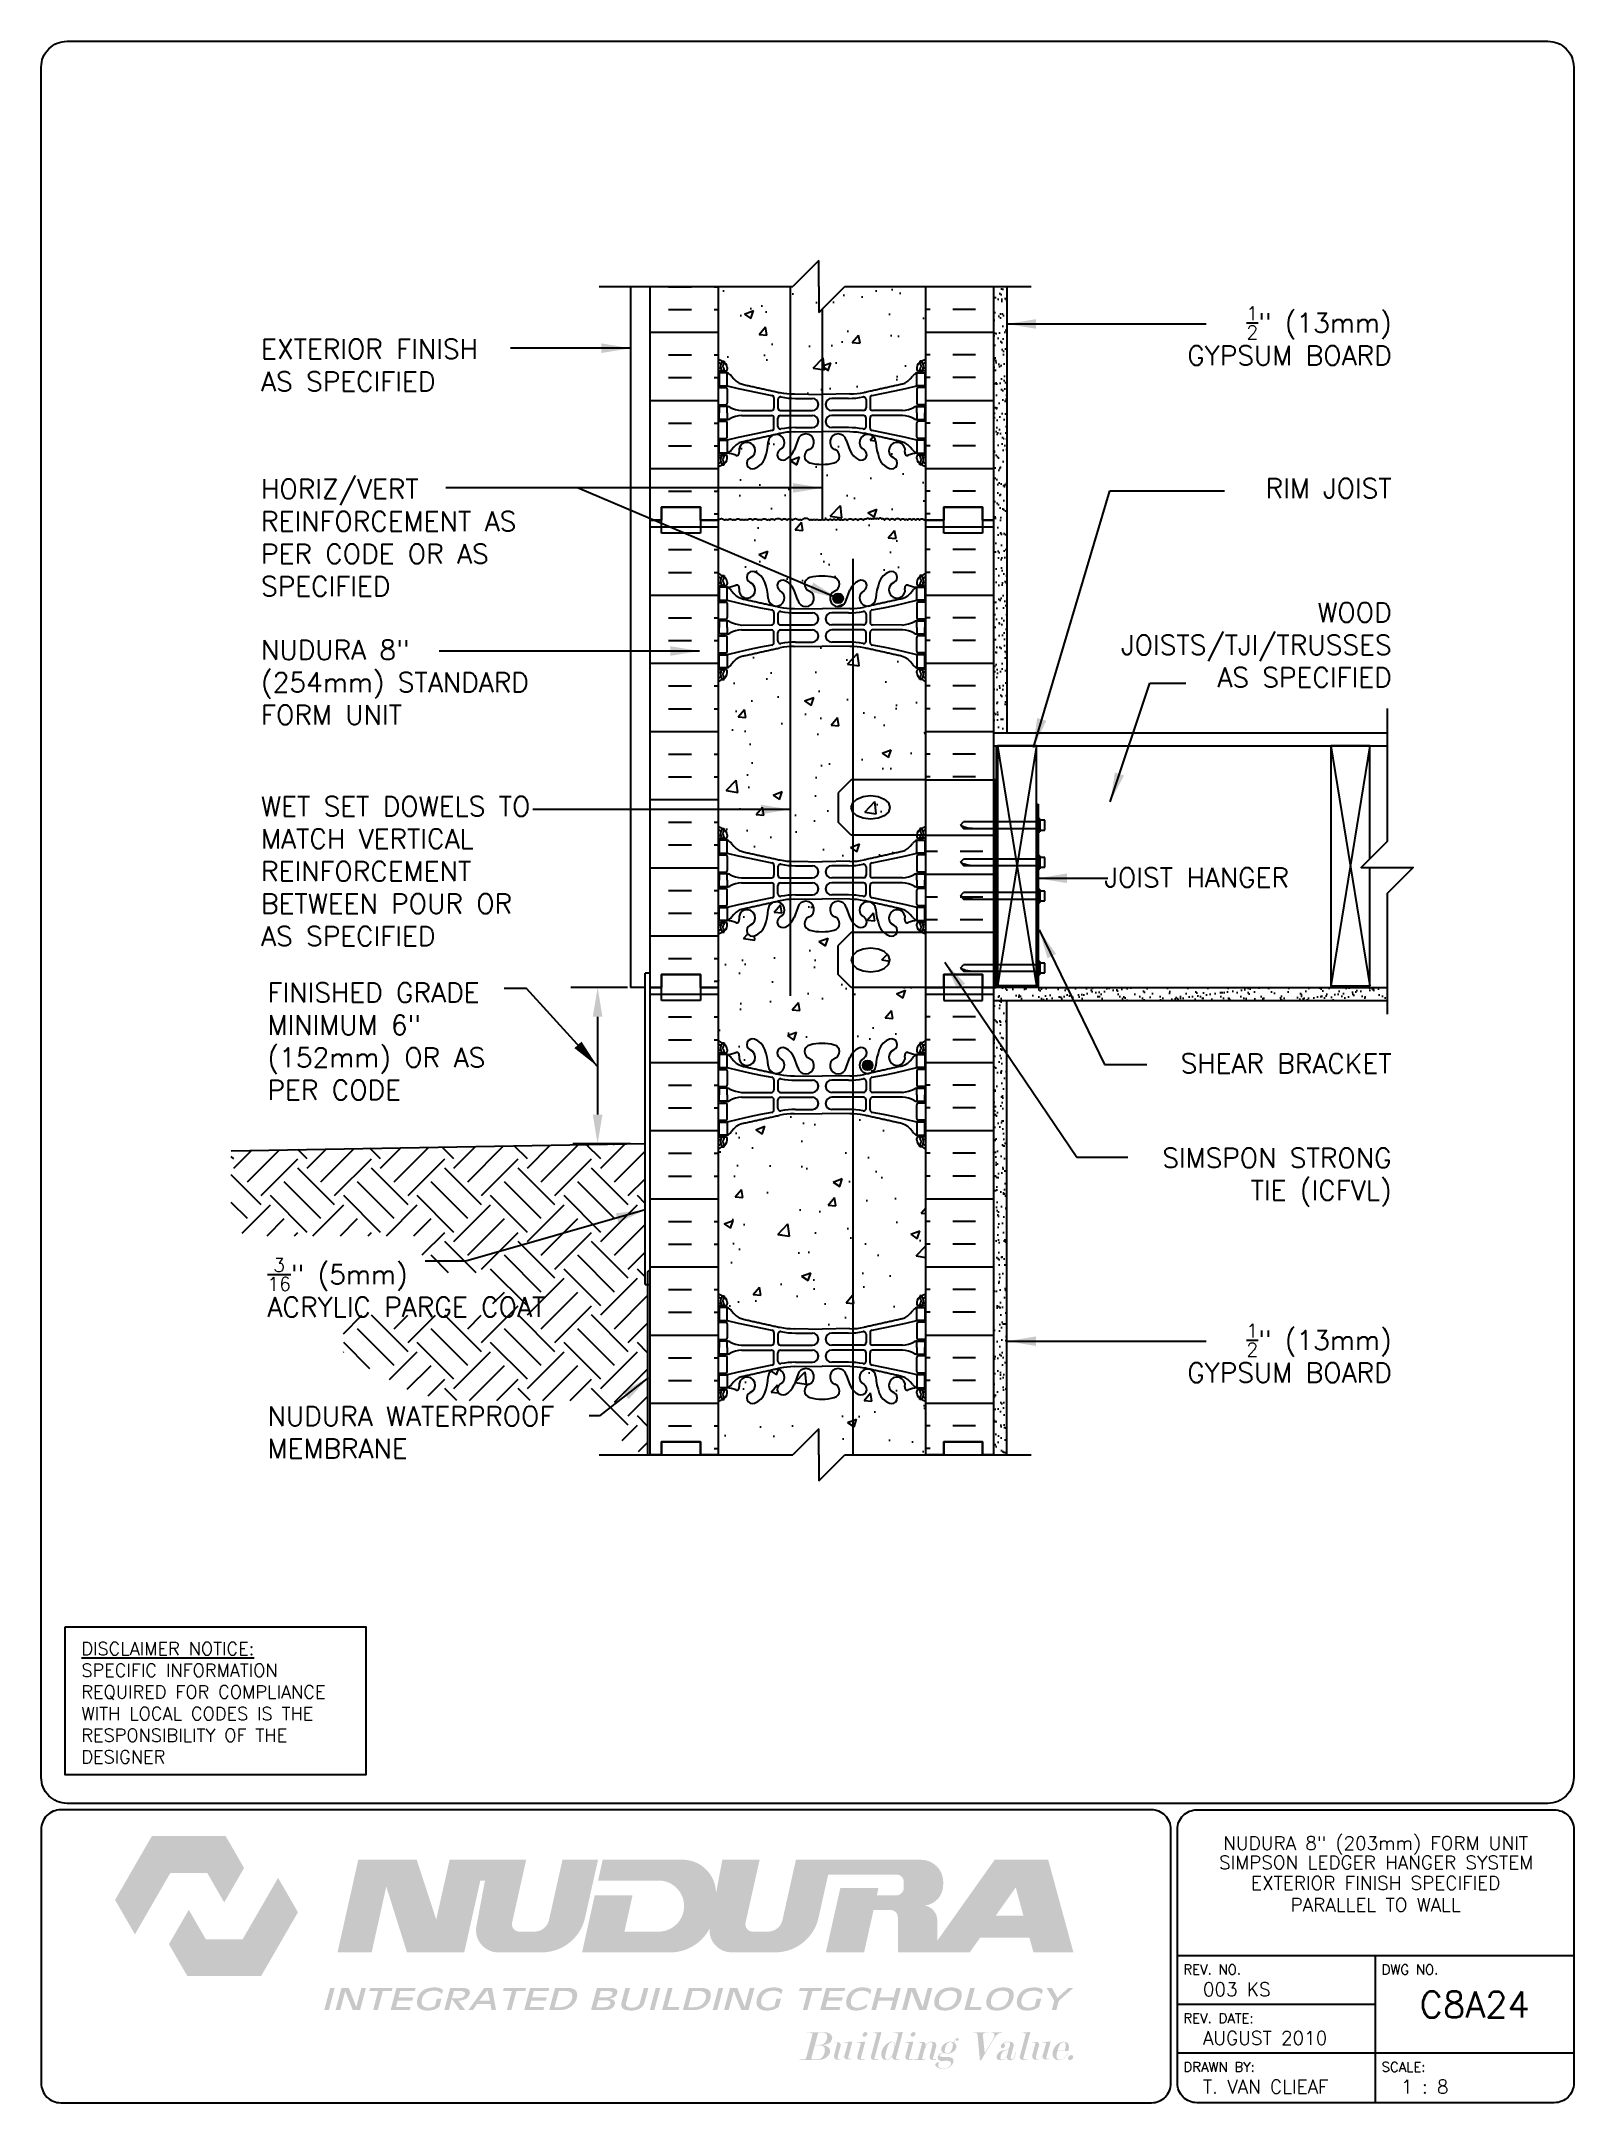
# Paper-space layout 'C8A24' of a CAD drawing. Header units: inches. Extents: x 0.42 to 7.8, y 0.49 to 10.41.
# The model-space entities are those that its viewports show. They can reach past a viewport. Long polylines and large blocks are cut down to what shows.
import ezdxf
from ezdxf.enums import TextEntityAlignment as Align

# ---------------------------------------------------------------- set-up
doc = ezdxf.new("R2010")
doc.units = ezdxf.units.IN
doc.header["$LTSCALE"] = 0.5
doc.header["$MEASUREMENT"] = 0
doc.linetypes.add('DASHED2', pattern=[0.375, 0.25, -0.125])
doc.linetypes.add('HIDDEN2', pattern=[0.1875, 0.125, -0.0625])
for name, color, linetype in [('HATCH', 12, 'Continuous'), ('line25', 2, 'Continuous'), ('LINE3', 3, 'Continuous'), ('LINE50', 5, 'Continuous'), ('LINE9', 9, 'Continuous'), ('LOGO', 7, 'Continuous'), ('TBK_LINE65', 3, 'Continuous'), ('TBK_TEXT', 4, 'Continuous'), ('TEXT', 4, 'Continuous'), ('Web_Edge', 9, 'Continuous')]:
    doc.layers.add(name, color=color, linetype=linetype)
doc.styles.add('DIM', font='romans.shx', dxfattribs={"width": 0.7})
doc.styles.add('ROMANS', font='romans.shx', dxfattribs={"height": 1.125})
doc.dimstyles.new('ext_12', dxfattribs={"dimscale": 12, "dimtxt": 0.09375, "dimasz": 0.09375, "dimexe": 0.09375, "dimexo": 0.0625, "dimgap": 0.0625, "dimtad": 1, "dimdec": 1, "dimzin": 3, "dimdsep": 46, "dimlunit": 4, "dimtxsty": 'DIM', "dimcen": 0.09, "dimdle": 0.09375, "dimclrt": 4, "dimadec": 0, "dimazin": 0, "dimtfac": 1, "dimtdec": 1, "dimtmove": 2, "dimatfit": 3, "dimfxl": 1, "dimfrac": 2, "dimtolj": 1, "dimtzin": 0, "dimarcsym": 0})
pattern_1 = [(37.5, (70.44727, 0.71097), (-0.0157483, 0.481706), [0, -0.38, 0, -0.425, 0, -0.40625]), (7.5, (70.4473, 0.71097), (0.442444, 0.7055365), [0, -0.205, 0, -0.3425, 0, -0.13125]), (327.5, (70.13977, 0.71097), (0.7785355, 0.0014148), [0, -0.125, 0, -0.45, 0, -0.5875]), (317.5, (70.1398, 0.71097), (0.7515317, 0.219419), [0, -0.0625, 0, -0.295, 0, -0.3375])]

psp = doc.layouts.new('C8A24')

# ---------------------------------------------------------------- texts
at = {"layer": 'TBK_TEXT', "color": 7, "style": 'ROMANS'}
for s, p in [('REV. NO.', (5.9215, 1.107)), ('DWG NO.', (6.876, 1.107)), ('REV. DATE:', (5.9215, 0.8726)), ('DRAWN BY:', (5.9215, 0.6382)), ('SCALE:', (6.876, 0.6382))]:
    psp.add_text(s, height=0.04688, dxfattribs=at).set_placement(p)
at = {"layer": 'TEXT', "insert": (0.6134, 2.7065), "char_height": 0.0625, "width": 1.41371, "attachment_point": 1, "style": 'ROMANS'}
psp.add_mtext('{\\Fromans.shx|c1;\\LDISCLAIMER NOTICE:\\l\\PSPECIFIC INFORMATION REQUIRED FOR COMPLIANCE WITH LOCAL CODES IS THE RESPONSIBILITY OF THE DESIGNER}', dxfattribs=at)

msp = doc.modelspace()

# ---------------------------------------------------------------- texts
at = {"layer": 'TEXT', "style": 'ROMANS'}
msp.add_text(' JOIST HANGER', height=0.75, dxfattribs=at).set_placement((131.497, 24.205), align=Align.MIDDLE_LEFT)
at = {"layer": 'TEXT', "char_height": 0.75, "style": 'ROMANS'}
for s, insert, width, attachment_point in [('\\A1;{\\H0.7x;\\S1/2;}" (13mm) GYPSUM BOARD', (143.069, 45.065), 9.90679, 6), ('EXTERIOR FINISH\\PAS SPECIFIED', (99.507, 43.934), 11.74859, 4), ('HORIZ/VERT REINFORCEMENT AS PER CODE OR AS SPECIFIED', (99.507, 37.296), 11.74859, 4), ('RIM JOIST', (143.069, 39.196), 11.43486, 6), ('WOOD JOISTS/TJI/TRUSSES AS SPECIFIED', (143.069, 33.162), 11.43486, 6), ('NUDURA 8" (254mm) STANDARD FORM UNIT', (99.507, 31.721), 11.74859, 4), ('WET SET DOWELS TO MATCH VERTICAL REINFORCEMENT BETWEEN POUR OR AS SPECIFIED', (99.507, 24.445), 11.74859, 4), ('FINISHED GRADE MINIMUM 6" (152mm) OR AS PER CODE', (99.757, 17.897), 10.75183, 4), ('SHEAR BRACKET', (143.069, 17.043), 11.43486, 6), ('SIMSPON STRONG TIE (ICFVL)', (143.069, 12.656), 10.60311, 6), ('\\A1;{\\H0.7x;\\S3/16;}" (5mm) \\PACRYLIC PARGE COAT', (99.757, 8.416), 11.74859, 4), ('\\A1;{\\H0.7x;\\S1/2;}" (13mm) GYPSUM BOARD', (143.069, 5.886), 9.86679, 6), ('\\A1;NUDURA WATERPROOF MEMBRANE', (99.757, 2.834), 12.78313, 4)]:
    msp.add_mtext(s, dxfattribs=dict(at, insert=insert, width=width, attachment_point=attachment_point))

# ---------------------------------------------------------------- blocks, each defined once
blk = doc.blocks.new('TITLEBLOCK-Tag')
at = {"style": 'ROMANS'}
for tag, height, p in [('TITLE_LINE_1', 0.0625, (0.927, -0.1328)), ('TITLE_LINE_2', 0.0625, (0.9294, -0.2258)), ('CENTRE-LINE-3', 0.0625, (0.927, -0.3246)), ('TITLE_LINE_4', 0.0625, (0.927, -0.4299)), ('TITLE_LINE_5', 0.0625, (0.927, -0.526)), ('DWG', 0.125, (1.4043, -0.9102))]:
    blk.add_attdef(tag, text='', height=height, dxfattribs=at).set_placement(p, align=Align.MIDDLE_CENTER)
for tag, p in [('LATEST_REVISION', (0.0954, -0.8366)), ('REVISION_DATE', (0.0954, -1.071)), ('DRAWN_BY', (0.0954, -1.3053)), ('SCALE', (1.0499, -1.3053))]:
    blk.add_attdef(tag, text='', height=0.0469, dxfattribs=at).set_placement(p, align=Align.MIDDLE_LEFT)

# ---------------------------------------------------------------- hatches: boundary and pattern name
at = {"layer": 'HATCH'}
h = msp.add_hatch(dxfattribs=at)
h.set_pattern_fill('AR-CONC', color=256, scale=0.5)
h.paths.add_polyline_path([(119.893, 38.016, 0.274273), (119.78, 37.965, 0.520567), (119.57, 37.965, 0.520567), (119.292, 37.965, 0.520567), (119.104, 37.965, 0.520567), (119.009, 37.965, 0.520567), (118.783, 37.965, 0.520567), (118.663, 37.965, 0.520567), (118.453, 37.965, 0.520567), (118.243, 37.965, 0.520567), (118.117, 37.965, 0.520567), (117.991, 37.965, 0.520567), (117.781, 37.965, 0.520567), (117.676, 37.965, 0.520567), (117.493, 37.965, 0.520567), (117.372, 37.965, 0.484838), (117.123, 37.965), (117.123, 35.931, 0.088416), (117.269, 35.833), (117.359, 35.833), (117.359, 35.792, -0.249069), (117.469, 35.585), (117.469, 35.517, -0.414214), (117.407, 35.455), (117.359, 35.455), (117.359, 35.385), (117.464, 35.385, 0.085348), (117.794, 35.46, -0.669601), (117.926, 35.34, 2.087231), (118.36, 35.565, -1), (118.524, 35.973, -0.21345), (118.916, 35.584, -0.069923), (119.053, 34.94, 1.629604), (119.524, 35.241, -0.994662), (119.706, 35.636, -0.077636), (119.893, 35.5)])
h.paths.add_polyline_path([(125.123, 37.965), (125.123, 37.995, 0.272614), (125.058, 37.965, 0.520567), (124.88, 37.965, 0.520567), (124.733, 37.965, 0.520567), (124.581, 37.965, 0.520567), (124.423, 37.965, 0.520567), (124.324, 37.965, 0.520567), (124.145, 37.965, 0.520567), (123.925, 37.965, 0.520567), (123.731, 37.965, 0.520567), (123.526, 37.965, 0.520567), (123.427, 38.007, 0.520567), (123.295, 38.007, 0.520567), (123.206, 38.007, 0.520567), (123.123, 38.007, 0.520567), (123.04, 38.007, 0.520567), (122.951, 38.007, 0.520567), (122.82, 38.007, 0.520567), (122.72, 37.965, 0.520567), (122.516, 37.965, 0.520567), (122.322, 37.965, 0.520567), (122.101, 37.965, 0.520567), (121.923, 37.965, 0.520567), (121.823, 37.965, 0.520567), (121.666, 37.965, 0.520567), (121.514, 37.965, 0.520567), (121.367, 37.965, 0.520567), (121.188, 37.965, 0.520567), (121.073, 37.965, 0.520567), (120.984, 37.965, 0.520567), (120.863, 37.965, 0.520567), (120.748, 37.965, 0.520567), (120.643, 37.965, 0.520567), (120.336, 37.965, 0.520567), (120.226, 37.965, 0.520567), (119.98, 37.965, 0.215522), (119.893, 38.016), (119.893, 35.5, -0.094173), (120.052, 35.269), (120.194, 34.882, 1.612474), (120.626, 35.242, -0.734872), (120.649, 35.753, -0.068475), (121.123, 35.815, -0.068475), (121.597, 35.753, -0.734872), (121.621, 35.242, 1.612474), (122.052, 34.882), (122.195, 35.269, -0.173075), (122.541, 35.636, -0.994662), (122.723, 35.241, 1.629604), (123.194, 34.94, -0.069923), (123.331, 35.584, -0.21345), (123.723, 35.973, -1), (123.886, 35.565, 2.087231), (124.32, 35.34, -0.669601), (124.453, 35.46, 0.085348), (124.782, 35.385), (124.887, 35.385), (124.887, 35.455), (124.84, 35.455, -0.414214), (124.777, 35.517), (124.777, 35.585, -0.249069), (124.887, 35.792), (124.887, 35.833), (124.977, 35.833, 0.088416), (125.123, 35.931)])
h.paths.add_polyline_path([(121.935, 34.955, -1), (121.56, 34.955, -1)], flags=16)
h.paths.add_polyline_path([(125.123, 40, 0.088416), (124.977, 40.097), (124.887, 40.097), (124.887, 40.139, -0.249069), (124.777, 40.346), (124.777, 40.413, -0.414214), (124.84, 40.476), (124.887, 40.476), (124.887, 40.546), (124.782, 40.546, 0.085348), (124.453, 40.47, -0.669601), (124.32, 40.59, 2.087231), (123.886, 40.366, -1), (123.723, 39.957, -0.21345), (123.331, 40.346, -0.069923), (123.194, 40.99, 1.629604), (122.723, 40.689, -0.994662), (122.541, 40.294, -0.173075), (122.195, 40.661), (122.052, 41.048, 1.612474), (121.621, 40.688, -0.734872), (121.597, 40.177, -0.066822), (121.135, 40.115), (121.135, 37.995, -0.229009), (121.188, 37.965, -0.520567), (121.367, 37.965, -0.520567), (121.514, 37.965, -0.520567), (121.666, 37.965, -0.520567), (121.823, 37.965, -0.520567), (121.923, 37.965, -0.520567), (122.101, 37.965, -0.520567), (122.322, 37.965, -0.520567), (122.516, 37.965, -0.520567), (122.72, 37.965, -0.520567), (122.82, 38.007, -0.520567), (122.951, 38.007, -0.520567), (123.04, 38.007, -0.520567), (123.123, 38.007, -0.520567), (123.206, 38.007, -0.520567), (123.295, 38.007, -0.520567), (123.427, 38.007, -0.520567), (123.526, 37.965, -0.520567), (123.731, 37.965, -0.520567), (123.925, 37.965, -0.520567), (124.145, 37.965, -0.520567), (124.324, 37.965, -0.520567), (124.423, 37.965, -0.520567), (124.581, 37.965, -0.520567), (124.733, 37.965, -0.520567), (124.88, 37.965, -0.520567), (125.058, 37.965, -0.272614), (125.123, 37.995)])
h.paths.add_polyline_path([(121.135, 40.115, -0.070129), (120.649, 40.177, -0.734872), (120.626, 40.688, 1.612474), (120.194, 41.048), (120.052, 40.661, -0.094173), (119.893, 40.43), (119.893, 38.016, -0.215522), (119.98, 37.965, -0.520567), (120.226, 37.965, -0.520567), (120.336, 37.965, -0.520567), (120.643, 37.965, -0.520567), (120.748, 37.965, -0.520567), (120.863, 37.965, -0.520567), (120.984, 37.965, -0.520567), (121.073, 37.965, -0.260502), (121.135, 37.995)])
h.paths.add_polyline_path([(119.893, 40.43, -0.077636), (119.706, 40.294, -0.994662), (119.524, 40.689, 1.629604), (119.053, 40.99, -0.069923), (118.916, 40.346, -0.21345), (118.524, 39.957, -1), (118.36, 40.366, 2.087231), (117.926, 40.59, -0.669601), (117.794, 40.47, 0.085348), (117.464, 40.546), (117.359, 40.546), (117.359, 40.476), (117.407, 40.476, -0.414214), (117.469, 40.413), (117.469, 40.346, -0.249069), (117.359, 40.139), (117.359, 40.097), (117.269, 40.097, 0.088416), (117.123, 40), (117.123, 37.965, -0.484838), (117.372, 37.965, -0.520567), (117.493, 37.965, -0.520567), (117.676, 37.965, -0.520567), (117.781, 37.965, -0.520567), (117.991, 37.965, -0.520567), (118.117, 37.965, -0.520567), (118.243, 37.965, -0.520567), (118.453, 37.965, -0.520567), (118.663, 37.965, -0.520567), (118.783, 37.965, -0.520567), (119.009, 37.965, -0.520567), (119.104, 37.965, -0.520567), (119.292, 37.965, -0.520567), (119.57, 37.965, -0.520567), (119.78, 37.965, -0.274273), (119.893, 38.016)])
edge = h.paths.add_edge_path()
edge.add_line((119.893, 46.965), (117.123, 46.965))
edge.add_line((117.123, 46.965), (117.123, 44.192))
edge.add_arc((117.469, 44.553), 0.5, 226.21089, 246.42182)
edge.add_line((117.269, 44.095), (117.359, 44.095))
edge.add_line((117.359, 44.095), (117.359, 44.053))
edge.add_arc((117.219, 43.846), 0.25, 0, 55.9442, ccw=False)
edge.add_line((117.469, 43.846), (117.469, 43.778))
edge.add_arc((117.407, 43.778), 0.0625, -90, 0, ccw=False)
edge.add_line((117.407, 43.716), (117.359, 43.716))
edge.add_line((117.359, 43.716), (117.359, 43.646))
edge.add_line((117.359, 43.646), (117.464, 43.646))
edge.add_arc((117.342, 43.303), 0.364, 32.04242, 70.33874, ccw=False)
edge.add_arc((118.265, 43.914), 0.743, 214.22802, 253.81071)
edge.add_spline(control_points=[(118.058, 43.2), (119.495, 42.88)], knot_values=[0, 0, 1, 1], degree=1, periodic=0)
edge.add_arc((120.051, 45.811), 2.984, 259.25462, 266.96396)
edge.add_line((119.893, 42.832), (119.893, 46.965))
h.paths.add_polyline_path([(121.135, 46.102), (120.998, 45.965), (120.998, 46.965), (120.998, 47.965), (119.998, 46.965), (119.893, 46.965), (119.893, 42.832, 0.013682), (120.057, 42.828), (121.123, 42.812), (121.135, 42.812)])
edge = h.paths.add_edge_path()
edge.add_line((125.123, 44.192), (125.123, 46.965))
edge.add_line((125.123, 46.965), (121.998, 46.965))
edge.add_line((121.998, 46.965), (121.135, 46.102))
edge.add_line((121.135, 46.102), (121.135, 42.812))
edge.add_line((121.135, 42.812), (122.19, 42.828))
edge.add_arc((122.195, 45.811), 2.984, 269.90053, 280.74538)
edge.add_spline(control_points=[(122.751, 42.88), (124.189, 43.2)], knot_values=[0, 0, 1, 1], degree=1, periodic=0)
edge.add_arc((123.982, 43.914), 0.743, 286.18929, 325.77198)
edge.add_arc((124.905, 43.303), 0.364, 109.66126, 147.95758, ccw=False)
edge.add_line((124.782, 43.646), (124.887, 43.646))
edge.add_line((124.887, 43.646), (124.887, 43.716))
edge.add_line((124.887, 43.716), (124.84, 43.716))
edge.add_arc((124.84, 43.778), 0.0625, 180, 270, ccw=False)
edge.add_line((124.777, 43.778), (124.777, 43.846))
edge.add_arc((125.027, 43.846), 0.25, 124.0558, 180, ccw=False)
edge.add_line((124.887, 44.053), (124.887, 44.095))
edge.add_line((124.887, 44.095), (124.977, 44.095))
edge.add_arc((124.777, 44.553), 0.5, 293.57818, 313.78911)
edge = h.paths.add_edge_path()
edge.add_arc((124.777, 31.377), 0.5, 46.21089, 66.42182)
edge.add_line((124.977, 31.836), (124.887, 31.836))
edge.add_line((124.887, 31.836), (124.887, 31.877))
edge.add_arc((125.027, 32.085), 0.25, 180, 235.9442, ccw=False)
edge.add_line((124.777, 32.085), (124.777, 32.152))
edge.add_arc((124.84, 32.152), 0.0625, 90, 180, ccw=False)
edge.add_line((124.84, 32.215), (124.887, 32.215))
edge.add_line((124.887, 32.215), (124.887, 32.285))
edge.add_line((124.887, 32.285), (124.782, 32.285))
edge.add_arc((124.905, 32.627), 0.364, 212.04242, 250.33874, ccw=False)
edge.add_arc((123.982, 32.016), 0.743, 34.22802, 73.81071)
edge.add_spline(control_points=[(124.189, 32.73), (122.751, 33.05)], knot_values=[0, 0, 1, 1], degree=1, periodic=0)
edge.add_arc((122.195, 30.119), 2.984, 79.25462, 87.80538)
edge.add_line((122.309, 33.101), (122.309, 27.965))
edge.add_line((122.309, 27.965), (125.123, 27.965))
edge.add_line((125.123, 27.965), (125.123, 31.738))
edge = h.paths.add_edge_path()
edge.add_arc((124.905, 25.303), 0.364, 109.66126, 147.95758, ccw=False)
edge.add_line((124.782, 25.646), (124.887, 25.646))
edge.add_line((124.887, 25.646), (124.887, 25.716))
edge.add_line((124.887, 25.716), (124.84, 25.716))
edge.add_arc((124.84, 25.778), 0.0625, 180, 270, ccw=False)
edge.add_line((124.777, 25.778), (124.777, 25.84))
edge.add_line((124.777, 25.84), (122.309, 25.84))
edge.add_line((122.309, 25.84), (122.309, 24.83))
edge.add_arc((122.195, 27.811), 2.984, 272.19462, 280.74538)
edge.add_spline(control_points=[(122.751, 24.88), (124.189, 25.2)], knot_values=[0, 0, 1, 1], degree=1, periodic=0)
edge.add_arc((123.982, 25.914), 0.743, 286.18929, 325.77198)
h.paths.add_polyline_path([(121.748, 27.465), (122.248, 27.965), (122.309, 27.965), (122.309, 33.101, 0.01001), (122.19, 33.103), (121.123, 33.118), (120.057, 33.103, 0.013682), (119.893, 33.099), (119.893, 24.832, 0.013682), (120.057, 24.828), (121.123, 24.812), (122.19, 24.828, 0.01001), (122.309, 24.83), (122.309, 25.84), (122.248, 25.84), (121.748, 26.34)])
edge = h.paths.add_edge_path()
edge.add_arc((120.051, 30.119), 2.984, 93.03604, 100.74538)
edge.add_spline(control_points=[(119.495, 33.05), (118.058, 32.73)], knot_values=[0, 0, 1, 1], degree=1, periodic=0)
edge.add_arc((118.265, 32.016), 0.743, 106.18929, 145.77198)
edge.add_arc((117.342, 32.627), 0.364, 289.66126, 327.95758, ccw=False)
edge.add_line((117.464, 32.285), (117.359, 32.285))
edge.add_line((117.359, 32.285), (117.359, 32.215))
edge.add_line((117.359, 32.215), (117.407, 32.215))
edge.add_arc((117.407, 32.152), 0.0625, 0, 90, ccw=False)
edge.add_line((117.469, 32.152), (117.469, 32.085))
edge.add_arc((117.219, 32.085), 0.25, 304.0558, 360, ccw=False)
edge.add_line((117.359, 31.877), (117.359, 31.836))
edge.add_line((117.359, 31.836), (117.269, 31.836))
edge.add_arc((117.469, 31.377), 0.5, 113.57818, 133.78911)
edge.add_line((117.123, 31.738), (117.123, 26.192))
edge.add_arc((117.469, 26.553), 0.5, 226.21089, 246.42182)
edge.add_line((117.269, 26.095), (117.359, 26.095))
edge.add_line((117.359, 26.095), (117.359, 26.053))
edge.add_arc((117.219, 25.846), 0.25, 0, 55.9442, ccw=False)
edge.add_line((117.469, 25.846), (117.469, 25.778))
edge.add_arc((117.407, 25.778), 0.0625, -90, 0, ccw=False)
edge.add_line((117.407, 25.716), (117.359, 25.716))
edge.add_line((117.359, 25.716), (117.359, 25.646))
edge.add_line((117.359, 25.646), (117.464, 25.646))
edge.add_arc((117.342, 25.303), 0.364, 32.04242, 70.33874, ccw=False)
edge.add_arc((118.265, 25.914), 0.743, 214.22802, 253.81071)
edge.add_spline(control_points=[(118.058, 25.2), (119.495, 24.88)], knot_values=[0, 0, 1, 1], degree=1, periodic=0)
edge.add_arc((120.051, 27.811), 2.984, 259.25462, 266.96396)
edge.add_line((119.893, 24.832), (119.893, 33.099))
h.paths.add_polyline_path([(125.123, 19.965), (122.309, 19.965), (122.309, 17.453, -0.09931), (122.541, 17.636, -0.994662), (122.723, 17.241, 1.629604), (123.194, 16.94, -0.069923), (123.331, 17.584, -0.21345), (123.723, 17.973, -1), (123.886, 17.565, 2.087231), (124.32, 17.34, -0.669601), (124.453, 17.46, 0.085348), (124.782, 17.385), (124.887, 17.385), (124.887, 17.455), (124.84, 17.455, -0.414214), (124.777, 17.517), (124.777, 17.585, -0.249069), (124.887, 17.792), (124.887, 17.833), (124.977, 17.833, 0.088416), (125.123, 17.931)])
h.paths.add_polyline_path([(123.069, 16.971, -1), (122.694, 16.971, -1)], flags=16)
h.paths.add_polyline_path([(123.331, 22.346, -0.069923), (123.194, 22.99, 1.629604), (122.723, 22.689, -0.994662), (122.541, 22.294, -0.09931), (122.309, 22.477), (122.309, 22.09), (123.506, 22.09, -0.116245)])
h.paths.add_polyline_path([(124.777, 22.346), (124.777, 22.413, -0.414214), (124.84, 22.476), (124.887, 22.476), (124.887, 22.546), (124.782, 22.546, 0.085348), (124.453, 22.47, -0.669601), (124.32, 22.59, 2.087231), (123.886, 22.366, -0.399436), (124.013, 22.09), (124.887, 22.09), (124.887, 22.139, -0.249069)])
h.paths.add_polyline_path([(121.748, 20.465), (121.748, 21.59), (122.248, 22.09), (122.309, 22.09), (122.309, 22.477, -0.072518), (122.195, 22.661), (122.052, 23.048, 1.612474), (121.621, 22.688, -0.734872), (121.597, 22.177, -0.068475), (121.123, 22.115, -0.068475), (120.649, 22.177, -0.734872), (120.626, 22.688, 1.612474), (120.194, 23.048), (120.052, 22.661, -0.173075), (119.706, 22.294, -0.994662), (119.524, 22.689, 1.629604), (119.053, 22.99, -0.069923), (118.916, 22.346, -0.21345), (118.524, 21.957, -1), (118.36, 22.366, 2.087231), (117.926, 22.59, -0.669601), (117.794, 22.47, 0.085348), (117.464, 22.546), (117.359, 22.546), (117.359, 22.476), (117.407, 22.476, -0.414214), (117.469, 22.413), (117.469, 22.346, -0.249069), (117.359, 22.139), (117.359, 22.097), (117.269, 22.097, 0.088416), (117.123, 22), (117.123, 19.965), (117.123, 17.931, 0.088416), (117.269, 17.833), (117.359, 17.833), (117.359, 17.792, -0.249069), (117.469, 17.585), (117.469, 17.517, -0.414214), (117.407, 17.455), (117.359, 17.455), (117.359, 17.385), (117.464, 17.385, 0.085348), (117.794, 17.46, -0.669601), (117.926, 17.34, 2.087231), (118.36, 17.565, -1), (118.524, 17.973, -0.21345), (118.916, 17.584, -0.069923), (119.053, 16.94, 1.629604), (119.524, 17.241, -0.994662), (119.706, 17.636, -0.173075), (120.052, 17.269), (120.194, 16.882, 1.612474), (120.626, 17.242, -0.734872), (120.649, 17.753, -0.068475), (121.123, 17.815, -0.068475), (121.597, 17.753, -0.734872), (121.621, 17.242, 1.612474), (122.052, 16.882), (122.195, 17.269, -0.072518), (122.309, 17.453), (122.309, 19.965), (122.248, 19.965)])
h.paths.add_polyline_path([(125.123, 4, 0.088416), (124.977, 4.097), (124.887, 4.097), (124.887, 4.139, -0.249069), (124.777, 4.346), (124.777, 4.413, -0.414214), (124.84, 4.476), (124.887, 4.476), (124.887, 4.546), (124.782, 4.546, 0.085348), (124.453, 4.47, -0.669601), (124.32, 4.59, 2.087231), (123.886, 4.366, -1), (123.723, 3.957, -0.21345), (123.331, 4.346, -0.069923), (123.194, 4.99, 1.629604), (122.723, 4.689, -0.994662), (122.541, 4.294, -0.09931), (122.309, 4.477), (122.309, 1.965), (125.123, 1.965)])
h.paths.add_polyline_path([(122.309, 4.477, -0.072518), (122.195, 4.661), (122.052, 5.048, 1.612474), (121.621, 4.688, -0.734872), (121.597, 4.177, -0.068475), (121.123, 4.115, -0.068475), (120.649, 4.177, -0.734872), (120.626, 4.688, 1.612474), (120.194, 5.048), (120.052, 4.661, -0.173075), (119.706, 4.294, -0.994662), (119.524, 4.689, 1.629604), (119.053, 4.99, -0.069923), (118.916, 4.346, -0.21345), (118.524, 3.957, -1), (118.36, 4.366, 2.087231), (117.926, 4.59, -0.669601), (117.794, 4.47, 0.085348), (117.464, 4.546), (117.359, 4.546), (117.359, 4.476), (117.407, 4.476, -0.414214), (117.469, 4.413), (117.469, 4.346, -0.249069), (117.359, 4.139), (117.359, 4.097), (117.269, 4.097, 0.088416), (117.123, 4), (117.123, 1.965), (119.998, 1.965), (120.998, 2.965), (120.998, 1.965), (120.998, 0.965), (121.998, 1.965), (122.309, 1.965)])
edge = h.paths.add_edge_path()
edge.add_arc((124.777, 13.377), 0.5, 46.21089, 66.42182)
edge.add_line((124.977, 13.836), (124.887, 13.836))
edge.add_line((124.887, 13.836), (124.887, 13.877))
edge.add_arc((125.027, 14.085), 0.25, 180, 235.9442, ccw=False)
edge.add_line((124.777, 14.085), (124.777, 14.152))
edge.add_arc((124.84, 14.152), 0.0625, 90, 180, ccw=False)
edge.add_line((124.84, 14.215), (124.887, 14.215))
edge.add_line((124.887, 14.215), (124.887, 14.285))
edge.add_line((124.887, 14.285), (124.782, 14.285))
edge.add_arc((124.905, 14.627), 0.364, 212.04242, 250.33874, ccw=False)
edge.add_arc((123.982, 14.016), 0.743, 34.22802, 73.81071)
edge.add_spline(control_points=[(124.189, 14.73), (122.751, 15.05)], knot_values=[0, 0, 1, 1], degree=1, periodic=0)
edge.add_arc((122.195, 12.119), 2.984, 79.25462, 87.80538)
edge.add_line((122.309, 15.101), (122.309, 6.83))
edge.add_arc((122.195, 9.811), 2.984, 272.19462, 280.74538)
edge.add_spline(control_points=[(122.751, 6.88), (124.189, 7.2)], knot_values=[0, 0, 1, 1], degree=1, periodic=0)
edge.add_arc((123.982, 7.914), 0.743, 286.18929, 325.77198)
edge.add_arc((124.905, 7.303), 0.364, 109.66126, 147.95758, ccw=False)
edge.add_line((124.782, 7.646), (124.887, 7.646))
edge.add_line((124.887, 7.646), (124.887, 7.716))
edge.add_line((124.887, 7.716), (124.84, 7.716))
edge.add_arc((124.84, 7.778), 0.0625, 180, 270, ccw=False)
edge.add_line((124.777, 7.778), (124.777, 7.846))
edge.add_arc((125.027, 7.846), 0.25, 124.0558, 180, ccw=False)
edge.add_line((124.887, 8.053), (124.887, 8.095))
edge.add_line((124.887, 8.095), (124.977, 8.095))
edge.add_arc((124.777, 8.553), 0.5, 293.57818, 313.78911)
edge.add_line((125.123, 8.192), (125.123, 13.738))
edge = h.paths.add_edge_path()
edge.add_arc((122.195, 12.119), 2.984, 87.80538, 90.09947)
edge.add_line((122.19, 15.103), (121.123, 15.118))
edge.add_line((121.123, 15.118), (120.057, 15.103))
edge.add_arc((120.051, 12.119), 2.984, 89.90053, 100.74538)
edge.add_spline(control_points=[(119.495, 15.05), (118.058, 14.73)], knot_values=[0, 0, 1, 1], degree=1, periodic=0)
edge.add_arc((118.265, 14.016), 0.743, 106.18929, 145.77198)
edge.add_arc((117.342, 14.627), 0.364, 289.66126, 327.95758, ccw=False)
edge.add_line((117.464, 14.285), (117.359, 14.285))
edge.add_line((117.359, 14.285), (117.359, 14.215))
edge.add_line((117.359, 14.215), (117.407, 14.215))
edge.add_arc((117.407, 14.152), 0.0625, 0, 90, ccw=False)
edge.add_line((117.469, 14.152), (117.469, 14.085))
edge.add_arc((117.219, 14.085), 0.25, 304.0558, 360, ccw=False)
edge.add_line((117.359, 13.877), (117.359, 13.836))
edge.add_line((117.359, 13.836), (117.269, 13.836))
edge.add_arc((117.469, 13.377), 0.5, 113.57818, 133.78911)
edge.add_line((117.123, 13.738), (117.123, 8.192))
edge.add_arc((117.469, 8.553), 0.5, 226.21089, 246.42182)
edge.add_line((117.269, 8.095), (117.359, 8.095))
edge.add_line((117.359, 8.095), (117.359, 8.053))
edge.add_arc((117.219, 7.846), 0.25, 0, 55.9442, ccw=False)
edge.add_line((117.469, 7.846), (117.469, 7.778))
edge.add_arc((117.407, 7.778), 0.0625, -90, 0, ccw=False)
edge.add_line((117.407, 7.716), (117.359, 7.716))
edge.add_line((117.359, 7.716), (117.359, 7.646))
edge.add_line((117.359, 7.646), (117.464, 7.646))
edge.add_arc((117.342, 7.303), 0.364, 32.04242, 70.33874, ccw=False)
edge.add_arc((118.265, 7.914), 0.743, 214.22802, 253.81071)
edge.add_spline(control_points=[(118.058, 7.2), (119.495, 6.88)], knot_values=[0, 0, 1, 1], degree=1, periodic=0)
edge.add_arc((120.051, 9.811), 2.984, 259.25462, 270.09947)
edge.add_line((120.057, 6.828), (121.123, 6.812))
edge.add_line((121.123, 6.812), (122.19, 6.828))
edge.add_arc((122.195, 9.811), 2.984, 269.90053, 272.19462)
edge.add_line((122.309, 6.83), (122.309, 15.101))
h = msp.add_hatch(dxfattribs=at)
h.set_pattern_fill('INSUL', color=256, scale=7, style=0)
h.set_pattern_definition([(0, (-2809.0383, -359.0444), (0, 2.625), []), (0, (-2809.0383, -358.1694), (0, 2.625), [0.875, -0.875]), (0, (-2809.0383, -357.2944), (0, 2.625), [0.875, -0.875])])
h.paths.add_polyline_path([(117.123, 46.965), (114.498, 46.965), (114.498, 37.965), (114.936, 37.965), (114.936, 38.465), (116.436, 38.465), (116.436, 37.965), (117.123, 37.965)])
h = msp.add_hatch(dxfattribs=at)
h.set_pattern_fill('INSUL', color=256, scale=7, style=0)
h.set_pattern_definition([(180, (3051.2849, -359.0444), (0, 2.625), []), (180, (3051.2849, -358.1694), (0, 2.625), [0.875, -0.875]), (180, (3051.2849, -357.2944), (0, 2.625), [0.875, -0.875])])
h.paths.add_polyline_path([(127.748, 46.965), (125.123, 46.965), (125.123, 37.965), (125.811, 37.965), (125.811, 38.465), (127.311, 38.465), (127.311, 37.965), (127.748, 37.965)])
h = msp.add_hatch(dxfattribs=at)
h.set_pattern_fill('AR-SAND', color=256, scale=0.25, style=0)
h.set_pattern_definition(pattern_1)
h.paths.add_polyline_path([(128.248, 46.965), (127.748, 46.965), (127.748, 29.778), (128.248, 29.778)])
h = msp.add_hatch(dxfattribs=at)
h.set_pattern_fill('INSUL', color=256, scale=7, style=0)
h.set_pattern_definition([(0, (-2809.0383, -377.0444), (0, 2.625), []), (0, (-2809.0383, -376.1694), (0, 2.625), [0.875, -0.875]), (0, (-2809.0383, -375.2944), (0, 2.625), [0.875, -0.875])])
h.paths.add_polyline_path([(114.498, 19.965), (114.936, 19.965), (114.936, 20.465), (116.436, 20.465), (116.436, 19.965), (117.123, 19.965), (117.123, 37.965), (116.436, 37.965), (116.436, 38.465), (114.936, 38.465), (114.936, 37.965), (114.498, 37.965)])
h = msp.add_hatch(dxfattribs=at)
h.set_pattern_fill('INSUL', color=256, scale=7, style=0)
h.set_pattern_definition([(180, (3051.2849, -377.0444), (0, 2.625), []), (180, (3051.2849, -376.1694), (0, 2.625), [0.875, -0.875]), (180, (3051.2849, -375.2944), (0, 2.625), [0.875, -0.875])])
h.paths.add_polyline_path([(125.123, 27.965), (127.748, 27.965), (127.748, 37.965), (127.311, 37.965), (127.311, 38.465), (125.811, 38.465), (125.811, 37.965), (125.123, 37.965)])
h = msp.add_hatch(dxfattribs=at)
h.set_pattern_fill('AR-CONC', color=256, scale=0.5, style=0)
edge = h.paths.add_edge_path(flags=17)
edge.add_ellipse((122.994, 26.903), major_axis=(-0.746, 0), ratio=0.610344, start_angle=0, end_angle=360)
h = msp.add_hatch(dxfattribs=at)
h.set_pattern_fill('INSUL', color=256, scale=7, style=0)
h.set_pattern_definition([(0, (70.4473, 0.711), (0, 2.625), []), (0, (70.4473, 1.586), (0, 2.625), [0.875, -0.875]), (0, (70.4473, 2.461), (0, 2.625), [0.875, -0.875])])
h.paths.add_polyline_path([(127.748, 25.84), (125.123, 25.84), (125.123, 22.09), (127.748, 22.09)])
h = msp.add_hatch(dxfattribs=at)
h.set_pattern_fill('AR-CONC', color=256, scale=0.5, style=0)
edge = h.paths.add_edge_path(flags=17)
edge.add_ellipse((122.994, 21.028), major_axis=(-0.746, 0), ratio=0.610344, start_angle=0, end_angle=360, ccw=False)
h = msp.add_hatch(dxfattribs=at)
h.set_pattern_fill('INSUL', color=256, scale=7, style=0)
h.set_pattern_definition([(0, (-2809.0383, -395.0444), (0, 2.625), []), (0, (-2809.0383, -394.1694), (0, 2.625), [0.875, -0.875]), (0, (-2809.0383, -393.2944), (0, 2.625), [0.875, -0.875])])
h.paths.add_polyline_path([(114.498, 1.965), (114.936, 1.965), (114.936, 2.465), (116.436, 2.465), (116.436, 1.965), (117.123, 1.965), (117.123, 19.965), (116.436, 19.965), (116.436, 20.465), (114.936, 20.465), (114.936, 19.965), (114.498, 19.965)])
h = msp.add_hatch(dxfattribs=at)
h.set_pattern_fill('INSUL', color=256, scale=7, style=0)
h.set_pattern_definition([(180, (3051.2849, -395.0444), (0, 2.625), []), (180, (3051.2849, -394.1694), (0, 2.625), [0.875, -0.875]), (180, (3051.2849, -393.2944), (0, 2.625), [0.875, -0.875])])
h.paths.add_polyline_path([(127.748, 1.965), (127.311, 1.965), (127.311, 2.465), (125.811, 2.465), (125.811, 1.965), (125.123, 1.965), (125.123, 19.965), (125.811, 19.965), (125.811, 20.465), (127.311, 20.465), (127.311, 19.965), (127.748, 19.965)])
h = msp.add_hatch(dxfattribs=at)
h.set_pattern_fill('AR-SAND', color=256, scale=0.25, style=0)
h.set_pattern_definition(pattern_1)
h.paths.add_polyline_path([(142.899, 19.465), (142.899, 19.965), (129.453, 19.965), (127.828, 19.965), (127.748, 19.965), (127.748, 19.465)])
h = msp.add_hatch(dxfattribs=at)
h.set_pattern_fill('AR-SAND', color=256, scale=0.25, style=0)
h.set_pattern_definition(pattern_1)
h.paths.add_polyline_path([(128.248, 19.465), (127.748, 19.465), (127.748, 1.965), (128.248, 1.965)])
h = msp.add_hatch(dxfattribs=at)
h.set_pattern_fill('EARTH', color=256, scale=8, angle=45, style=0)
h.set_pattern_definition([(45, (14.6622, -98.3595), (2e-16, 2.828427), [2, -2]), (45, (14.1319, -97.8292), (2e-16, 2.828427), [2, -2]), (45, (13.6015, -97.2989), (2e-16, 2.828427), [2, -2]), (135, (13.6015, -96.9453), (-2.828427, 4e-16), [2, -2]), (135, (14.1319, -96.415), (-2.828427, 4e-16), [2, -2]), (135, (14.6622, -95.8847), (-2.828427, 4e-16), [2, -2])])
h.paths.add_polyline_path([(97.274, 11.774), (97.274, 11.775), (97.262, 11.783)])
h.paths.add_polyline_path([(98.363, 13.682), (98.363, 10.899), (98.374, 10.889), (98.401, 10.864), (98.428, 10.84), (98.456, 10.816), (98.483, 10.791), (98.51, 10.766), (98.537, 10.742), (98.564, 10.717), (98.591, 10.692), (98.618, 10.667), (98.645, 10.642), (98.672, 10.617), (98.699, 10.592), (98.725, 10.567), (98.752, 10.542), (98.778, 10.517), (98.805, 10.491), (98.831, 10.466), (98.858, 10.44), (98.884, 10.415), (98.891, 10.408), (105.72, 10.408), (105.72, 8.979), (108.441, 8.979), (108.441, 7.347), (102.682, 7.347), (102.682, 5.848), (105.38, 4.369), (105.416, 4.362), (105.451, 4.354), (105.486, 4.347), (105.521, 4.339), (105.557, 4.332), (105.592, 4.324), (105.627, 4.317), (105.662, 4.309), (105.697, 4.302), (105.732, 4.294), (105.767, 4.287), (105.802, 4.279), (105.837, 4.271), (105.872, 4.264), (105.907, 4.256), (105.942, 4.248), (105.977, 4.241), (106.011, 4.233), (106.046, 4.225), (106.081, 4.217), (106.115, 4.21), (106.15, 4.202), (106.185, 4.194), (106.219, 4.186), (106.254, 4.179), (106.288, 4.171), (106.322, 4.163), (106.357, 4.155), (106.391, 4.147), (106.426, 4.14), (106.46, 4.132), (106.494, 4.124), (106.528, 4.116), (106.562, 4.108), (106.596, 4.1), (106.631, 4.092), (106.665, 4.085), (106.699, 4.077), (106.733, 4.069), (106.766, 4.061), (106.769, 4.06), (112.158, 4.06), (113.033, 2.791), (114.24, 1.965), (114.405, 1.965), (114.405, 8.52), (114.311, 8.52), (114.311, 13.961)])
at = {"layer": 'LINE3'}
for points in [[(121.56, 34.955, 1), (121.935, 34.955, 1)], [(122.694, 16.971, 1), (123.069, 16.971, 1)]]:
    msp.add_hatch(color=256, dxfattribs=at).paths.add_polyline_path(points)

# ---------------------------------------------------------------- linework, layer by layer
at = {"layer": 'HATCH'}
for p, q in [((127.891, 29.278), (129.391, 20.028)), ((129.391, 29.278), (127.891, 20.028)), ((140.728, 29.278), (142.228, 20.028)), ((142.228, 29.278), (140.728, 20.028))]:
    msp.add_line(p, q, dxfattribs=at)
for points in [[(117.123, 37.965, -0.484838), (117.372, 37.965, -0.520567), (117.493, 37.965, -0.520567), (117.676, 37.965, -0.520567), (117.781, 37.965, -0.520567), (117.991, 37.965, -0.520567), (118.117, 37.965, -0.520567), (118.243, 37.965, -0.520567), (118.453, 37.965, -0.520567), (118.663, 37.965, -0.520567), (118.783, 37.965, -0.520567), (119.009, 37.965, -0.520567), (119.104, 37.965, -0.520567), (119.292, 37.965, -0.520567), (119.57, 37.965, -0.520567), (119.78, 37.965, -0.520567), (119.98, 37.965, -0.520567), (120.226, 37.965, -0.520567), (120.336, 37.965, -0.520567), (120.643, 37.965, -0.520567), (120.748, 37.965, -0.520567), (120.863, 37.965, -0.520567), (120.984, 37.965, -0.520567), (121.073, 37.965, -0.520567), (121.188, 37.965, -0.520567), (121.367, 37.965, -0.520567), (121.514, 37.965, -0.520567), (121.666, 37.965, -0.520567), (121.823, 37.965, -0.520567), (121.923, 37.965, -0.520567), (122.101, 37.965, -0.520567), (122.322, 37.965, -0.520567), (122.516, 37.965, -0.520567), (122.72, 37.965, -0.520567), (122.82, 38.007, -0.520567), (122.951, 38.007, -0.520567), (123.04, 38.007, -0.520567), (123.123, 38.007)], [(125.123, 37.995, 0.272614), (125.058, 37.965, 0.520567), (124.88, 37.965, 0.520567), (124.733, 37.965, 0.520567), (124.581, 37.965, 0.520567), (124.423, 37.965, 0.520567), (124.324, 37.965, 0.520567), (124.145, 37.965, 0.520567), (123.925, 37.965, 0.520567), (123.731, 37.965, 0.520567), (123.526, 37.965, 0.520567), (123.427, 38.007, 0.520567), (123.295, 38.007, 0.520567), (123.206, 38.007, 0.520567), (123.123, 38.007)]]:
    msp.add_lwpolyline(points, format="xyb", dxfattribs=at)
at = {"layer": 'line25'}
for p, q in [((117.123, 46.965), (117.123, 37.965)), ((125.123, 37.965), (125.123, 46.965)), ((117.123, 37.965), (117.123, 19.965)), ((125.123, 14.34), (125.123, 37.965)), ((127.748, 29.278), (142.899, 29.278)), ((129.391, 27.028), (129.391, 20.028)), ((117.123, 19.965), (117.123, 1.965)), ((129.391, 20.028), (127.891, 20.028)), ((129.453, 19.965), (142.899, 19.965)), ((129.453, 19.965), (130.766, 19.965)), ((125.123, 1.965), (125.123, 14.34))]:
    msp.add_line(p, q, dxfattribs=at)
at = {"layer": 'line25', "color": 9}
for p, q in [((126.453, 26.219), (126.578, 26.344)), ((126.453, 26.219), (126.578, 26.094)), ((129.516, 26.469), (129.453, 26.469)), ((129.453, 26.469), (129.453, 25.969)), ((129.516, 26.469), (129.516, 25.969)), ((129.703, 26.407), (129.516, 26.407)), ((129.703, 26.032), (129.703, 26.407)), ((129.453, 25.969), (129.516, 25.969)), ((129.516, 26.032), (129.703, 26.032)), ((126.453, 24.79), (126.578, 24.915)), ((126.453, 24.79), (126.578, 24.665)), ((129.516, 25.04), (129.453, 25.04)), ((129.453, 25.04), (129.453, 24.54)), ((129.516, 25.04), (129.516, 24.54)), ((129.703, 24.978), (129.516, 24.978)), ((129.703, 24.603), (129.703, 24.978)), ((129.453, 24.54), (129.516, 24.54)), ((129.516, 24.603), (129.703, 24.603)), ((126.453, 23.496), (126.578, 23.621)), ((126.453, 23.496), (126.578, 23.371)), ((129.516, 23.746), (129.453, 23.746)), ((129.453, 23.746), (129.453, 23.246)), ((129.453, 23.246), (129.516, 23.246)), ((129.516, 23.746), (129.516, 23.246)), ((129.703, 23.684), (129.516, 23.684)), ((129.516, 23.309), (129.703, 23.309)), ((129.703, 23.309), (129.703, 23.684)), ((126.453, 20.717), (126.578, 20.842)), ((126.453, 20.717), (126.578, 20.592)), ((129.516, 20.967), (129.453, 20.967)), ((129.453, 20.967), (129.453, 20.467)), ((129.516, 20.967), (129.516, 20.467)), ((129.703, 20.905), (129.516, 20.905)), ((129.703, 20.53), (129.703, 20.905)), ((129.453, 20.467), (129.516, 20.467)), ((129.516, 20.53), (129.703, 20.53))]:
    msp.add_line(p, q, dxfattribs=at)
at = {"layer": 'line25'}
msp.add_lwpolyline([(127.891, 20.028), (129.391, 20.028), (129.391, 29.278), (127.891, 29.278)], close=True, dxfattribs=at)
for points in [[(142.228, 24.919), (142.228, 29.278), (140.728, 29.278), (140.728, 23.643)], [(140.728, 23.643), (140.728, 20.028), (142.228, 20.028), (142.228, 24.59)]]:
    msp.add_lwpolyline(points, dxfattribs=at)
at = {"layer": 'line25', "color": 9}
for points in [[(126.578, 26.094), (129.453, 26.094), (129.453, 26.344), (126.578, 26.344)], [(126.578, 24.665), (129.453, 24.665), (129.453, 24.915), (126.578, 24.915)], [(126.578, 23.371), (129.453, 23.371), (129.453, 23.621), (126.578, 23.621)], [(126.578, 20.592), (129.453, 20.592), (129.453, 20.842), (126.578, 20.842)]]:
    msp.add_lwpolyline(points, dxfattribs=at)
for points in [[(126.453, 26.219), (126.652, 26.142), (127.022, 26.094)], [(126.453, 24.79), (126.652, 24.713), (127.022, 24.665)], [(126.453, 23.496), (126.652, 23.419), (127.022, 23.371)], [(126.453, 20.717), (126.652, 20.64), (127.022, 20.592)]]:
    msp.add_spline(points, degree=3, dxfattribs=at)
at = {"layer": 'LINE3'}
for p, q in [((119.893, 46.965), (119.893, 19.646)), ((121.135, 46.102), (121.135, 37.995)), ((122.309, 36.48), (122.309, 27.965)), ((122.309, 27.965), (122.309, 25.84)), ((122.309, 25.84), (122.309, 1.965))]:
    msp.add_line(p, q, dxfattribs=at)
for centre in [(121.747, 34.955), (122.882, 16.971)]:
    msp.add_circle(centre, 0.188, dxfattribs=at)
at = {"layer": 'LINE50'}
for p, q in [((114.498, 37.965), (114.498, 46.965)), ((127.748, 37.965), (127.748, 46.965)), ((114.498, 19.965), (114.498, 37.965)), ((127.748, 19.965), (127.748, 37.965)), ((114.498, 1.965), (114.498, 19.965)), ((127.748, 1.965), (127.748, 19.965)), ((98.363, 13.682), (114.311, 13.961))]:
    msp.add_line(p, q, dxfattribs=at)
for points in [[(114.498, 37.965), (114.936, 37.965), (114.936, 38.465), (116.436, 38.465), (116.436, 37.965), (117.123, 37.965)], [(117.123, 37.965), (116.436, 37.965), (116.436, 38.465), (114.936, 38.465), (114.936, 37.965), (114.498, 37.965)], [(127.748, 37.965), (127.311, 37.965), (127.311, 38.465), (125.811, 38.465), (125.811, 37.965), (125.123, 37.965)], [(125.123, 37.965), (125.811, 37.965), (125.811, 38.465), (127.311, 38.465), (127.311, 37.965), (127.748, 37.965)], [(117.123, 19.965), (116.436, 19.965), (116.436, 20.465), (114.936, 20.465), (114.936, 19.965), (114.498, 19.965)], [(114.498, 19.965), (114.936, 19.965), (114.936, 20.465), (116.436, 20.465), (116.436, 19.965), (117.123, 19.965)], [(125.123, 19.965), (125.811, 19.965), (125.811, 20.465), (127.311, 20.465), (127.311, 19.965), (127.748, 19.965)], [(127.748, 19.965), (127.311, 19.965), (127.311, 20.465), (125.811, 20.465), (125.811, 19.965), (125.123, 19.965)], [(117.123, 1.965), (116.436, 1.965), (116.436, 2.465), (114.936, 2.465), (114.936, 1.965), (114.498, 1.965)], [(114.498, 1.965), (114.936, 1.965), (114.936, 2.465), (116.436, 2.465), (116.436, 1.965), (117.123, 1.965)], [(125.123, 1.965), (125.811, 1.965), (125.811, 2.465), (127.311, 2.465), (127.311, 1.965), (127.748, 1.965)], [(127.748, 1.965), (127.311, 1.965), (127.311, 2.465), (125.811, 2.465), (125.811, 1.965), (125.123, 1.965)]]:
    msp.add_lwpolyline(points, dxfattribs=at)
at = {"layer": 'LINE9'}
for p, q in [((120.998, 47.965), (119.998, 46.965)), ((120.998, 46.965), (120.998, 47.965)), ((112.535, 46.965), (119.998, 46.965)), ((113.748, 46.965), (113.748, 19.965)), ((120.998, 45.965), (121.998, 46.965)), ((120.998, 46.965), (120.998, 45.965)), ((121.998, 46.965), (129.183, 46.965)), ((128.248, 46.965), (128.248, 29.778)), ((127.748, 29.778), (142.899, 29.778)), ((127.828, 29.278), (127.828, 19.965)), ((122.248, 27.965), (121.748, 27.465)), ((125.123, 27.965), (122.248, 27.965)), ((129.391, 27.028), (129.453, 27.028)), ((129.453, 27.028), (129.453, 19.965)), ((122.248, 25.84), (121.748, 26.34)), ((125.123, 25.84), (122.248, 25.84)), ((122.248, 22.09), (121.748, 21.59)), ((125.123, 22.09), (122.248, 22.09)), ((114.311, 19.965), (113.748, 19.965)), ((114.311, 8.524), (114.311, 20.524)), ((114.498, 20.524), (114.311, 20.524)), ((122.248, 19.965), (121.748, 20.465)), ((125.123, 19.965), (122.248, 19.965)), ((129.453, 19.965), (127.828, 19.965)), ((127.748, 19.465), (142.899, 19.465)), ((128.248, 1.965), (128.248, 19.465)), ((114.311, 8.524), (114.498, 8.524)), ((120.998, 2.965), (119.998, 1.965)), ((120.998, 1.965), (120.998, 2.965)), ((112.535, 1.965), (119.998, 1.965)), ((120.998, 0.965), (121.998, 1.965)), ((120.998, 1.965), (120.998, 0.965)), ((121.998, 1.965), (129.183, 1.965))]:
    msp.add_line(p, q, dxfattribs=at)
at = {"layer": 'LINE9', "linetype": 'HIDDEN2'}
for p, q in [((125.123, 27.965), (127.748, 27.965)), ((125.123, 25.84), (127.748, 25.84)), ((127.748, 22.09), (125.123, 22.09)), ((127.748, 19.965), (125.123, 19.965))]:
    msp.add_line(p, q, dxfattribs=at)
at = {"layer": 'LINE9', "linetype": 'DASHED2'}
for q in [(114.498, 9.1), (114.405, 1.965)]:
    msp.add_line((114.405, 9.006), q, dxfattribs=at)
at = {"layer": 'LINE9', "linetype": 'DASHED2', "ltscale": 0.15}
for points in [[(116.436, 37.965), (116.436, 37.965), (116.436, 37.465), (114.936, 37.465), (114.936, 37.965), (114.936, 37.965)], [(127.311, 37.965), (127.311, 37.965), (127.311, 37.465), (125.811, 37.465), (125.811, 37.965), (125.811, 37.965)], [(116.436, 19.965), (116.436, 19.965), (116.436, 19.465), (114.936, 19.465), (114.936, 19.965), (114.936, 19.965)], [(125.811, 19.965), (125.811, 19.965), (125.811, 19.465), (127.311, 19.465), (127.311, 19.965), (127.311, 19.965)]]:
    msp.add_lwpolyline(points, dxfattribs=at)
at = {"layer": 'LINE9'}
for points in [[(142.899, 30.715), (142.899, 28.348)], [(142.899, 29.278), (142.899, 25.59), (141.899, 24.59), (143.899, 24.59), (142.899, 23.59), (142.899, 18.936)], [(121.748, 27.465), (121.748, 26.34)], [(121.748, 20.465), (121.748, 21.59)]]:
    msp.add_lwpolyline(points, dxfattribs=at)
msp.add_lwpolyline([(127.748, 19.965), (127.828, 19.965), (127.828, 27.965), (127.748, 27.965)], close=True, dxfattribs=at)
msp.add_ellipse((122.994, 26.903), major_axis=(-0.746, 0), ratio=0.610344, dxfattribs=at)
at = {"layer": 'LINE9', "extrusion": (0, 0, -1)}
msp.add_ellipse((122.994, 21.028), major_axis=(-0.746, 0), ratio=0.610344, dxfattribs=at)
at = {"layer": 'TEXT'}
for p, q in [((113.623, 19.965), (111.439, 19.965)), ((112.478, 18.84), (112.478, 15.076)), ((113.747, 13.951), (111.518, 13.951))]:
    msp.add_line(p, q, dxfattribs=at)
for points in [[(112.29, 18.84), (112.665, 18.84), (112.478, 19.965)], [(112.289, 15.076), (112.664, 15.076), (112.476, 13.951)]]:
    msp.add_solid(points, dxfattribs=at)
at = {"layer": 'Web_Edge'}
for p, q in [((117.123, 43.816), (117.201, 43.816)), ((117.123, 43.716), (117.407, 43.716)), ((117.269, 44.095), (117.359, 44.095)), ((117.269, 43.716), (117.269, 43.646)), ((117.359, 44.095), (117.359, 44.053)), ((117.359, 43.716), (117.359, 43.646)), ((117.469, 43.846), (117.469, 43.778)), ((124.777, 43.846), (124.777, 43.778)), ((125.123, 43.716), (124.84, 43.716)), ((124.977, 44.095), (124.887, 44.095)), ((124.887, 44.095), (124.887, 44.053)), ((124.887, 43.716), (124.887, 43.646)), ((124.977, 43.716), (124.977, 43.646)), ((125.123, 43.816), (125.045, 43.816)), ((117.123, 43.076), (117.407, 43.076)), ((117.269, 43.146), (117.269, 43.076)), ((117.359, 43.146), (117.359, 43.076)), ((117.469, 43.013), (117.469, 42.478)), ((124.777, 43.013), (124.777, 42.478)), ((125.123, 43.076), (124.84, 43.076)), ((124.887, 43.146), (124.887, 43.076)), ((124.977, 43.146), (124.977, 43.076)), ((117.123, 42.416), (117.407, 42.416)), ((117.269, 42.416), (117.269, 42.346)), ((117.359, 42.416), (117.359, 42.346)), ((118.017, 42.19), (119.171, 42.191)), ((119.271, 42.676), (119.271, 42.291)), ((119.424, 42.614), (119.424, 42.291)), ((119.524, 42.191), (120.751, 42.191)), ((120.057, 42.828), (121.123, 42.812)), ((120.104, 42.66), (120.751, 42.66)), ((122.19, 42.828), (121.123, 42.812)), ((122.143, 42.66), (121.496, 42.66)), ((122.723, 42.191), (121.496, 42.191)), ((122.823, 42.614), (122.823, 42.291)), ((122.975, 42.676), (122.975, 42.291)), ((124.23, 42.19), (123.075, 42.191)), ((125.123, 42.416), (124.84, 42.416)), ((124.887, 42.416), (124.887, 42.346)), ((124.977, 42.416), (124.977, 42.346)), ((117.123, 41.776), (117.407, 41.776)), ((117.269, 41.776), (117.269, 41.846)), ((117.359, 41.776), (117.359, 41.846)), ((117.469, 41.178), (117.469, 41.713)), ((118.017, 42.001), (119.171, 42)), ((119.271, 41.516), (119.271, 41.9)), ((119.424, 41.578), (119.424, 41.9)), ((119.524, 42), (120.751, 42)), ((120.057, 41.364), (121.123, 41.38)), ((120.104, 41.532), (120.751, 41.532)), ((122.19, 41.364), (121.123, 41.38)), ((122.723, 42), (121.496, 42)), ((122.143, 41.532), (121.496, 41.532)), ((122.823, 41.578), (122.823, 41.9)), ((122.975, 41.516), (122.975, 41.9)), ((124.23, 42.001), (123.075, 42)), ((124.777, 41.178), (124.777, 41.713)), ((125.123, 41.776), (124.84, 41.776)), ((124.887, 41.776), (124.887, 41.846)), ((124.977, 41.776), (124.977, 41.846)), ((117.123, 41.116), (117.407, 41.116)), ((117.269, 41.046), (117.269, 41.116)), ((117.269, 40.476), (117.269, 40.546)), ((117.359, 41.046), (117.359, 41.116)), ((117.359, 40.476), (117.359, 40.546)), ((120.194, 41.048), (120.052, 40.661)), ((122.052, 41.048), (122.195, 40.661)), ((125.123, 41.116), (124.84, 41.116)), ((124.887, 41.046), (124.887, 41.116)), ((124.887, 40.476), (124.887, 40.546)), ((124.977, 41.046), (124.977, 41.116)), ((124.977, 40.476), (124.977, 40.546)), ((117.123, 40.476), (117.407, 40.476)), ((117.123, 40.376), (117.201, 40.376)), ((117.269, 40.097), (117.359, 40.097)), ((117.359, 40.097), (117.359, 40.139)), ((117.469, 40.346), (117.469, 40.413)), ((124.777, 40.346), (124.777, 40.413)), ((125.123, 40.476), (124.84, 40.476)), ((124.887, 40.097), (124.887, 40.139)), ((124.977, 40.097), (124.887, 40.097)), ((125.123, 40.376), (125.045, 40.376)), ((117.269, 35.833), (117.359, 35.833)), ((117.359, 35.833), (117.359, 35.792)), ((124.977, 35.833), (124.887, 35.833)), ((124.887, 35.833), (124.887, 35.792)), ((117.123, 35.555), (117.201, 35.555)), ((117.123, 35.455), (117.407, 35.455)), ((117.269, 35.455), (117.269, 35.385)), ((117.359, 35.455), (117.359, 35.385)), ((117.469, 35.585), (117.469, 35.517)), ((120.194, 34.882), (120.052, 35.269)), ((122.052, 34.882), (122.195, 35.269)), ((124.777, 35.585), (124.777, 35.517)), ((125.123, 35.455), (124.84, 35.455)), ((124.887, 35.455), (124.887, 35.385)), ((124.977, 35.455), (124.977, 35.385)), ((125.123, 35.555), (125.045, 35.555)), ((117.123, 34.815), (117.407, 34.815)), ((117.123, 34.155), (117.407, 34.155)), ((117.269, 34.885), (117.269, 34.815)), ((117.269, 34.155), (117.269, 34.085)), ((117.359, 34.885), (117.359, 34.815)), ((117.359, 34.155), (117.359, 34.085)), ((117.469, 34.752), (117.469, 34.217)), ((119.271, 34.415), (119.271, 34.03)), ((119.424, 34.353), (119.424, 34.03)), ((120.057, 34.566), (121.123, 34.551)), ((120.104, 34.399), (120.751, 34.399)), ((122.19, 34.566), (121.123, 34.551)), ((122.143, 34.399), (121.496, 34.399)), ((122.823, 34.353), (122.823, 34.03)), ((122.975, 34.415), (122.975, 34.03)), ((124.777, 34.752), (124.777, 34.217)), ((125.123, 34.815), (124.84, 34.815)), ((125.123, 34.155), (124.84, 34.155)), ((124.887, 34.885), (124.887, 34.815)), ((124.887, 34.155), (124.887, 34.085)), ((124.977, 34.885), (124.977, 34.815)), ((124.977, 34.155), (124.977, 34.085)), ((117.123, 33.515), (117.407, 33.515)), ((117.269, 33.515), (117.269, 33.585)), ((117.359, 33.515), (117.359, 33.585)), ((117.469, 32.917), (117.469, 33.452)), ((118.017, 33.929), (119.171, 33.93)), ((118.017, 33.74), (119.171, 33.739)), ((119.271, 33.254), (119.271, 33.639)), ((119.424, 33.317), (119.424, 33.639)), ((119.524, 33.93), (120.751, 33.93)), ((119.524, 33.739), (120.751, 33.739)), ((122.723, 33.93), (121.496, 33.93)), ((122.723, 33.739), (121.496, 33.739)), ((122.823, 33.317), (122.823, 33.639)), ((122.975, 33.254), (122.975, 33.639)), ((124.23, 33.929), (123.075, 33.93)), ((124.23, 33.74), (123.075, 33.739)), ((124.777, 32.917), (124.777, 33.452)), ((125.123, 33.515), (124.84, 33.515)), ((124.887, 33.515), (124.887, 33.585)), ((124.977, 33.515), (124.977, 33.585)), ((117.123, 32.855), (117.407, 32.855)), ((117.269, 32.785), (117.269, 32.855)), ((117.359, 32.785), (117.359, 32.855)), ((120.057, 33.103), (121.123, 33.118)), ((120.104, 33.271), (120.751, 33.271)), ((122.19, 33.103), (121.123, 33.118)), ((122.143, 33.271), (121.496, 33.271)), ((125.123, 32.855), (124.84, 32.855)), ((124.887, 32.785), (124.887, 32.855)), ((124.977, 32.785), (124.977, 32.855)), ((117.123, 32.215), (117.407, 32.215)), ((117.123, 32.115), (117.201, 32.115)), ((117.269, 32.215), (117.269, 32.285)), ((117.269, 31.836), (117.359, 31.836)), ((117.359, 32.215), (117.359, 32.285)), ((117.359, 31.836), (117.359, 31.877)), ((117.469, 32.085), (117.469, 32.152)), ((124.777, 32.085), (124.777, 32.152)), ((125.123, 32.215), (124.84, 32.215)), ((124.887, 32.215), (124.887, 32.285)), ((124.887, 31.836), (124.887, 31.877)), ((124.977, 31.836), (124.887, 31.836)), ((124.977, 32.215), (124.977, 32.285)), ((125.123, 32.115), (125.045, 32.115)), ((117.123, 17.555), (117.201, 17.555)), ((117.269, 17.833), (117.359, 17.833)), ((117.359, 17.833), (117.359, 17.792)), ((117.469, 17.585), (117.469, 17.517)), ((124.777, 17.585), (124.777, 17.517)), ((124.977, 17.833), (124.887, 17.833)), ((124.887, 17.833), (124.887, 17.792)), ((125.123, 17.555), (125.045, 17.555)), ((117.123, 17.455), (117.407, 17.455)), ((117.123, 16.815), (117.407, 16.815)), ((117.269, 17.455), (117.269, 17.385)), ((117.269, 16.885), (117.269, 16.815)), ((117.359, 17.455), (117.359, 17.385)), ((117.359, 16.885), (117.359, 16.815)), ((117.469, 16.752), (117.469, 16.217)), ((120.194, 16.882), (120.052, 17.269)), ((122.052, 16.882), (122.195, 17.269)), ((124.777, 16.752), (124.777, 16.217)), ((125.123, 17.455), (124.84, 17.455)), ((125.123, 16.815), (124.84, 16.815)), ((124.887, 17.455), (124.887, 17.385)), ((124.887, 16.885), (124.887, 16.815)), ((124.977, 17.455), (124.977, 17.385)), ((124.977, 16.885), (124.977, 16.815)), ((117.123, 16.155), (117.407, 16.155)), ((117.269, 16.155), (117.269, 16.085)), ((117.359, 16.155), (117.359, 16.085)), ((118.017, 15.929), (119.171, 15.93)), ((119.271, 16.415), (119.271, 16.03)), ((119.424, 16.353), (119.424, 16.03)), ((119.524, 15.93), (120.751, 15.93)), ((120.057, 16.566), (121.123, 16.551)), ((120.104, 16.399), (120.751, 16.399)), ((122.19, 16.566), (121.123, 16.551)), ((122.143, 16.399), (121.496, 16.399)), ((122.723, 15.93), (121.496, 15.93)), ((122.823, 16.353), (122.823, 16.03)), ((122.975, 16.415), (122.975, 16.03)), ((124.23, 15.929), (123.075, 15.93)), ((125.123, 16.155), (124.84, 16.155)), ((124.887, 16.155), (124.887, 16.085)), ((124.977, 16.155), (124.977, 16.085)), ((117.123, 15.515), (117.407, 15.515)), ((117.269, 15.515), (117.269, 15.585)), ((117.359, 15.515), (117.359, 15.585)), ((117.469, 14.917), (117.469, 15.452)), ((118.017, 15.74), (119.171, 15.739)), ((119.271, 15.254), (119.271, 15.639)), ((119.424, 15.317), (119.424, 15.639)), ((119.524, 15.739), (120.751, 15.739)), ((120.057, 15.103), (121.123, 15.118)), ((120.104, 15.271), (120.751, 15.271)), ((122.19, 15.103), (121.123, 15.118)), ((122.723, 15.739), (121.496, 15.739)), ((122.143, 15.271), (121.496, 15.271)), ((122.823, 15.317), (122.823, 15.639)), ((122.975, 15.254), (122.975, 15.639)), ((124.23, 15.74), (123.075, 15.739)), ((124.777, 14.917), (124.777, 15.452)), ((125.123, 15.515), (124.84, 15.515)), ((124.887, 15.515), (124.887, 15.585)), ((124.977, 15.515), (124.977, 15.585)), ((117.123, 14.855), (117.407, 14.855)), ((117.269, 14.785), (117.269, 14.855)), ((117.359, 14.785), (117.359, 14.855)), ((125.123, 14.855), (124.84, 14.855)), ((124.887, 14.785), (124.887, 14.855)), ((124.977, 14.785), (124.977, 14.855)), ((117.123, 14.215), (117.407, 14.215)), ((117.123, 14.115), (117.201, 14.115)), ((117.269, 14.215), (117.269, 14.285)), ((117.269, 13.836), (117.359, 13.836)), ((117.359, 14.215), (117.359, 14.285)), ((117.359, 13.836), (117.359, 13.877)), ((117.469, 14.085), (117.469, 14.152)), ((124.777, 14.085), (124.777, 14.152)), ((125.123, 14.215), (124.84, 14.215)), ((124.887, 14.215), (124.887, 14.285)), ((124.887, 13.836), (124.887, 13.877)), ((124.977, 13.836), (124.887, 13.836)), ((124.977, 14.215), (124.977, 14.285)), ((125.123, 14.115), (125.045, 14.115)), ((117.269, 8.095), (117.359, 8.095)), ((117.359, 8.095), (117.359, 8.053)), ((124.977, 8.095), (124.887, 8.095)), ((124.887, 8.095), (124.887, 8.053)), ((117.123, 7.816), (117.201, 7.816)), ((117.123, 7.716), (117.407, 7.716)), ((117.269, 7.716), (117.269, 7.646)), ((117.359, 7.716), (117.359, 7.646)), ((117.469, 7.846), (117.469, 7.778)), ((124.777, 7.846), (124.777, 7.778)), ((125.123, 7.716), (124.84, 7.716)), ((124.887, 7.716), (124.887, 7.646)), ((124.977, 7.716), (124.977, 7.646)), ((125.123, 7.816), (125.045, 7.816)), ((117.123, 7.076), (117.407, 7.076)), ((117.123, 6.416), (117.407, 6.416)), ((117.269, 7.146), (117.269, 7.076)), ((117.269, 6.416), (117.269, 6.346)), ((117.359, 7.146), (117.359, 7.076)), ((117.359, 6.416), (117.359, 6.346)), ((117.469, 7.013), (117.469, 6.478)), ((119.271, 6.676), (119.271, 6.291)), ((119.424, 6.614), (119.424, 6.291)), ((120.057, 6.828), (121.123, 6.812)), ((120.104, 6.66), (120.751, 6.66)), ((122.19, 6.828), (121.123, 6.812)), ((122.143, 6.66), (121.496, 6.66)), ((122.823, 6.614), (122.823, 6.291)), ((122.975, 6.676), (122.975, 6.291)), ((124.777, 7.013), (124.777, 6.478)), ((125.123, 7.076), (124.84, 7.076)), ((125.123, 6.416), (124.84, 6.416)), ((124.887, 7.146), (124.887, 7.076)), ((124.887, 6.416), (124.887, 6.346)), ((124.977, 7.146), (124.977, 7.076)), ((124.977, 6.416), (124.977, 6.346)), ((117.123, 5.776), (117.407, 5.776)), ((117.269, 5.776), (117.269, 5.846)), ((117.359, 5.776), (117.359, 5.846)), ((117.469, 5.178), (117.469, 5.713)), ((118.017, 6.19), (119.171, 6.191)), ((118.017, 6.001), (119.171, 6)), ((119.271, 5.516), (119.271, 5.9)), ((119.424, 5.578), (119.424, 5.9)), ((119.524, 6.191), (120.751, 6.191)), ((119.524, 6), (120.751, 6)), ((122.723, 6.191), (121.496, 6.191)), ((122.723, 6), (121.496, 6)), ((122.823, 5.578), (122.823, 5.9)), ((122.975, 5.516), (122.975, 5.9)), ((124.23, 6.19), (123.075, 6.191)), ((124.23, 6.001), (123.075, 6)), ((124.777, 5.178), (124.777, 5.713)), ((125.123, 5.776), (124.84, 5.776)), ((124.887, 5.776), (124.887, 5.846)), ((124.977, 5.776), (124.977, 5.846)), ((117.123, 5.116), (117.407, 5.116)), ((117.269, 5.046), (117.269, 5.116)), ((117.359, 5.046), (117.359, 5.116)), ((120.194, 5.048), (120.052, 4.661)), ((120.057, 5.364), (121.123, 5.38)), ((120.104, 5.532), (120.751, 5.532)), ((122.19, 5.364), (121.123, 5.38)), ((122.143, 5.532), (121.496, 5.532)), ((122.052, 5.048), (122.195, 4.661)), ((125.123, 5.116), (124.84, 5.116)), ((124.887, 5.046), (124.887, 5.116)), ((124.977, 5.046), (124.977, 5.116)), ((117.123, 4.476), (117.407, 4.476)), ((117.123, 4.376), (117.201, 4.376)), ((117.269, 4.476), (117.269, 4.546)), ((117.269, 4.097), (117.359, 4.097)), ((117.359, 4.476), (117.359, 4.546)), ((117.359, 4.097), (117.359, 4.139)), ((117.469, 4.346), (117.469, 4.413)), ((124.777, 4.346), (124.777, 4.413)), ((125.123, 4.476), (124.84, 4.476)), ((124.887, 4.476), (124.887, 4.546)), ((124.887, 4.097), (124.887, 4.139)), ((124.977, 4.097), (124.887, 4.097)), ((124.977, 4.476), (124.977, 4.546)), ((125.123, 4.376), (125.045, 4.376))]:
    msp.add_line(p, q, dxfattribs=at)
at = {"layer": 'Web_Edge', "color": 8}
for p, q in [((117.123, 25.816), (117.201, 25.816)), ((117.123, 25.716), (117.407, 25.716)), ((117.269, 26.095), (117.359, 26.095)), ((117.269, 25.716), (117.269, 25.646)), ((117.359, 26.095), (117.359, 26.053)), ((117.359, 25.716), (117.359, 25.646)), ((117.469, 25.846), (117.469, 25.778)), ((124.777, 25.846), (124.777, 25.778)), ((125.123, 25.716), (124.84, 25.716)), ((124.977, 26.095), (124.887, 26.095)), ((124.887, 26.095), (124.887, 26.053)), ((124.887, 25.716), (124.887, 25.646)), ((124.977, 25.716), (124.977, 25.646)), ((125.123, 25.816), (125.045, 25.816)), ((117.123, 25.076), (117.407, 25.076)), ((117.269, 25.146), (117.269, 25.076)), ((117.359, 25.146), (117.359, 25.076)), ((117.469, 25.013), (117.469, 24.478)), ((119.271, 24.676), (119.271, 24.291)), ((120.057, 24.828), (121.123, 24.812)), ((120.104, 24.66), (120.751, 24.66)), ((122.19, 24.828), (121.123, 24.812)), ((122.143, 24.66), (121.496, 24.66)), ((122.975, 24.676), (122.975, 24.291)), ((124.777, 25.013), (124.777, 24.478)), ((125.123, 25.076), (124.84, 25.076)), ((124.887, 25.146), (124.887, 25.076)), ((124.977, 25.146), (124.977, 25.076)), ((117.123, 24.416), (117.407, 24.416)), ((117.269, 24.416), (117.269, 24.346)), ((117.269, 23.776), (117.269, 23.846)), ((117.359, 24.416), (117.359, 24.346)), ((117.359, 23.776), (117.359, 23.846)), ((118.017, 24.19), (119.171, 24.191)), ((118.017, 24.001), (119.171, 24)), ((119.271, 23.516), (119.271, 23.9)), ((119.424, 24.614), (119.424, 24.291)), ((119.424, 23.578), (119.424, 23.9)), ((119.524, 24.191), (120.751, 24.191)), ((119.524, 24), (120.751, 24)), ((122.723, 24.191), (121.496, 24.191)), ((122.723, 24), (121.496, 24)), ((122.823, 24.614), (122.823, 24.291)), ((122.823, 23.578), (122.823, 23.9)), ((122.975, 23.516), (122.975, 23.9)), ((124.23, 24.19), (123.075, 24.191)), ((124.23, 24.001), (123.075, 24)), ((125.123, 24.416), (124.84, 24.416)), ((124.887, 24.416), (124.887, 24.346)), ((124.887, 23.776), (124.887, 23.846)), ((124.977, 24.416), (124.977, 24.346)), ((124.977, 23.776), (124.977, 23.846)), ((117.123, 23.776), (117.407, 23.776)), ((117.123, 23.116), (117.407, 23.116)), ((117.269, 23.046), (117.269, 23.116)), ((117.359, 23.046), (117.359, 23.116)), ((117.469, 23.178), (117.469, 23.713)), ((120.194, 23.048), (120.052, 22.661)), ((120.057, 23.364), (121.123, 23.38)), ((120.104, 23.532), (120.751, 23.532)), ((122.19, 23.364), (121.123, 23.38)), ((122.143, 23.532), (121.496, 23.532)), ((122.052, 23.048), (122.195, 22.661)), ((124.777, 23.178), (124.777, 23.713)), ((125.123, 23.776), (124.84, 23.776)), ((125.123, 23.116), (124.84, 23.116)), ((124.887, 23.046), (124.887, 23.116)), ((124.977, 23.046), (124.977, 23.116)), ((117.123, 22.476), (117.407, 22.476)), ((117.123, 22.376), (117.201, 22.376)), ((117.269, 22.476), (117.269, 22.546)), ((117.359, 22.476), (117.359, 22.546)), ((117.469, 22.346), (117.469, 22.413)), ((124.777, 22.346), (124.777, 22.413)), ((125.123, 22.476), (124.84, 22.476)), ((124.887, 22.476), (124.887, 22.546)), ((124.977, 22.476), (124.977, 22.546)), ((125.123, 22.376), (125.045, 22.376)), ((117.269, 22.097), (117.359, 22.097)), ((117.359, 22.097), (117.359, 22.139)), ((124.887, 22.097), (124.887, 22.139)), ((124.977, 22.097), (124.887, 22.097))]:
    msp.add_line(p, q, dxfattribs=at)
at = {"layer": 'Web_Edge'}
for points in [[(117.164, 43.146), (117.464, 43.146), (117.464, 43.646), (117.164, 43.646)], [(125.082, 43.146), (124.782, 43.146), (124.782, 43.646), (125.082, 43.646)], [(117.164, 41.046), (117.464, 41.046), (117.464, 40.546), (117.164, 40.546)], [(125.082, 41.046), (124.782, 41.046), (124.782, 40.546), (125.082, 40.546)], [(117.164, 34.885), (117.464, 34.885), (117.464, 35.385), (117.164, 35.385)], [(125.082, 34.885), (124.782, 34.885), (124.782, 35.385), (125.082, 35.385)], [(117.164, 32.785), (117.464, 32.785), (117.464, 32.285), (117.164, 32.285)], [(125.082, 32.785), (124.782, 32.785), (124.782, 32.285), (125.082, 32.285)], [(117.164, 16.885), (117.464, 16.885), (117.464, 17.385), (117.164, 17.385)], [(125.082, 16.885), (124.782, 16.885), (124.782, 17.385), (125.082, 17.385)], [(117.164, 14.785), (117.464, 14.785), (117.464, 14.285), (117.164, 14.285)], [(125.082, 14.785), (124.782, 14.785), (124.782, 14.285), (125.082, 14.285)], [(117.164, 7.146), (117.464, 7.146), (117.464, 7.646), (117.164, 7.646)], [(125.082, 7.146), (124.782, 7.146), (124.782, 7.646), (125.082, 7.646)], [(117.164, 5.046), (117.464, 5.046), (117.464, 4.546), (117.164, 4.546)], [(125.082, 5.046), (124.782, 5.046), (124.782, 4.546), (125.082, 4.546)]]:
    msp.add_lwpolyline(points, close=True, dxfattribs=at)
for points in [[(117.464, 42.096), (117.464, 42.346), (117.164, 42.346), (117.164, 42.096)], [(117.464, 42.096), (117.464, 41.846), (117.164, 41.846), (117.164, 42.096)], [(124.782, 42.096), (124.782, 42.346), (125.082, 42.346), (125.082, 42.096)], [(124.782, 42.096), (124.782, 41.846), (125.082, 41.846), (125.082, 42.096)], [(117.464, 33.835), (117.464, 34.085), (117.164, 34.085), (117.164, 33.835)], [(117.464, 33.835), (117.464, 33.585), (117.164, 33.585), (117.164, 33.835)], [(124.782, 33.835), (124.782, 34.085), (125.082, 34.085), (125.082, 33.835)], [(124.782, 33.835), (124.782, 33.585), (125.082, 33.585), (125.082, 33.835)], [(117.464, 15.835), (117.464, 16.085), (117.164, 16.085), (117.164, 15.835)], [(124.782, 15.835), (124.782, 16.085), (125.082, 16.085), (125.082, 15.835)], [(117.464, 15.835), (117.464, 15.585), (117.164, 15.585), (117.164, 15.835)], [(124.782, 15.835), (124.782, 15.585), (125.082, 15.585), (125.082, 15.835)], [(117.464, 6.096), (117.464, 6.346), (117.164, 6.346), (117.164, 6.096)], [(117.464, 6.096), (117.464, 5.846), (117.164, 5.846), (117.164, 6.096)], [(124.782, 6.096), (124.782, 6.346), (125.082, 6.346), (125.082, 6.096)], [(124.782, 6.096), (124.782, 5.846), (125.082, 5.846), (125.082, 6.096)]]:
    msp.add_lwpolyline(points, dxfattribs=at)
at = {"layer": 'Web_Edge', "color": 8}
for points in [[(117.164, 25.146), (117.464, 25.146), (117.464, 25.646), (117.164, 25.646)], [(125.082, 25.146), (124.782, 25.146), (124.782, 25.646), (125.082, 25.646)], [(117.164, 23.046), (117.464, 23.046), (117.464, 22.546), (117.164, 22.546)], [(125.082, 23.046), (124.782, 23.046), (124.782, 22.546), (125.082, 22.546)]]:
    msp.add_lwpolyline(points, close=True, dxfattribs=at)
for points in [[(117.464, 24.096), (117.464, 24.346), (117.164, 24.346), (117.164, 24.096)], [(117.464, 24.096), (117.464, 23.846), (117.164, 23.846), (117.164, 24.096)], [(124.782, 24.096), (124.782, 24.346), (125.082, 24.346), (125.082, 24.096)], [(124.782, 24.096), (124.782, 23.846), (125.082, 23.846), (125.082, 24.096)]]:
    msp.add_lwpolyline(points, dxfattribs=at)
at = {"layer": 'Web_Edge'}
for centre, radius, start, end in [((117.469, 44.553), 0.5, 226.21089, 250.52878), ((117.469, 44.553), 0.6, 234.78322, 245.07477), ((117.201, 43.835), 0.0196, 269.40316, 15.4901), ((117.463, 43.9), 0.25, 140.11451, 222.46087), ((117.207, 43.99), 0.021, 343.464, 63.99573), ((117.305, 44.031), 0.045, 321.448, 139.1879), ((117.312, 43.762), 0.045, 222.46087, 42.46087), ((117.219, 43.846), 0.25, 0, 70.52878), ((117.463, 43.9), 0.16, 140.00008, 222.46087), ((117.407, 43.778), 0.0625, 270, 0), ((125.027, 43.846), 0.25, 109.47122, 180), ((124.84, 43.778), 0.0625, 180, 270), ((124.935, 43.762), 0.045, 137.53913, 317.53913), ((124.941, 44.031), 0.045, 40.8121, 218.552), ((124.784, 43.9), 0.16, 317.53913, 39.99992), ((124.777, 44.553), 0.5, 289.47122, 313.78911), ((124.784, 43.9), 0.25, 317.53913, 39.88549), ((125.039, 43.99), 0.021, 116.00427, 196.536), ((125.045, 43.835), 0.0196, 164.5099, 270.59684), ((124.777, 44.553), 0.6, 294.92523, 305.21678), ((117.407, 43.013), 0.0625, 0, 90), ((117.342, 43.303), 0.364, 34.97751, 70.33874), ((124.273, 70.566), 28.253, 256.05522, 259.63434), ((118.265, 43.914), 0.743, 212.79192, 253.81071), ((120.051, 45.811), 2.984, 259.25462, 270.09947), ((122.195, 45.811), 2.984, 269.90053, 280.74538), ((117.974, 70.566), 28.253, 280.36566, 283.94478), ((123.982, 43.914), 0.743, 286.18929, 327.20808), ((124.905, 43.303), 0.364, 109.66126, 145.02249), ((124.84, 43.013), 0.0625, 90, 180), ((117.407, 42.478), 0.0625, 270, 0), ((117.46, 42.127), 0.219, 60.49375, 88.91995), ((118.102, 43.347), 1.16, 242.5844, 265.80325), ((119.171, 42.291), 0.1, 270.03876, 360), ((119.171, 42.676), 0.1, 360, 79.63434), ((119.524, 42.614), 0.1, 79.25462, 180), ((119.524, 42.291), 0.1, 180, 270), ((120.099, 45.644), 2.984, 259.25462, 270.09947), ((120.751, 42.425), 0.234, 270, 90), ((121.496, 42.425), 0.234, 90, 270), ((122.148, 45.644), 2.984, 269.90053, 280.74538), ((122.723, 42.614), 0.1, 0, 100.74538), ((122.723, 42.291), 0.1, 270, 0), ((123.075, 42.676), 0.1, 100.36566, 180), ((123.075, 42.291), 0.1, 180, 269.96124), ((124.145, 43.347), 1.16, 274.19675, 297.4156), ((124.786, 42.127), 0.219, 91.08005, 119.50625), ((124.84, 42.478), 0.0625, 180, 270), ((117.407, 41.713), 0.0625, 0, 90), ((117.46, 42.064), 0.219, 271.08005, 299.50625), ((124.273, 13.625), 28.253, 100.36566, 103.94478), ((118.102, 40.845), 1.16, 94.19675, 117.4156), ((119.171, 41.9), 0.1, 0, 89.96124), ((119.171, 41.516), 0.1, 280.36566, 0), ((119.524, 41.9), 0.1, 90, 180), ((119.524, 41.578), 0.1, 180, 280.74538), ((120.051, 38.38), 2.984, 89.90053, 100.74538), ((120.099, 38.548), 2.984, 89.90053, 100.74538), ((120.751, 41.766), 0.234, 270, 90), ((121.496, 41.766), 0.234, 90, 270), ((122.148, 38.548), 2.984, 79.25462, 90.09947), ((122.195, 38.38), 2.984, 79.25462, 90.09947), ((122.723, 41.578), 0.1, 259.25462, 0), ((122.723, 41.9), 0.1, 0, 90), ((123.075, 41.9), 0.1, 90.03876, 180), ((123.075, 41.516), 0.1, 180, 259.63434), ((117.974, 13.625), 28.253, 76.05522, 79.63434), ((124.145, 40.845), 1.16, 62.5844, 85.80325), ((124.786, 42.064), 0.219, 240.49375, 268.91995), ((124.84, 41.713), 0.0625, 90, 180), ((117.407, 41.178), 0.0625, 270, 0), ((117.342, 40.888), 0.364, 289.66126, 325.02249), ((117.409, 39.55), 0.997, 66.8533, 86.84621), ((118.265, 40.277), 0.743, 106.18929, 147.20808), ((117.835, 40.558), 0.0968, 249.56693, 19.84487), ((118.234, 40.652), 0.314, 293.80837, 191.41138), ((116.694, 41.155), 2.365, 339.99849, 355.61053), ((119.365, 40.959), 0.314, 296.06517, 177.26429), ((119.616, 40.492), 0.217, 121.46299, 294.47356), ((119.365, 40.962), 0.75, 297.02953, 336.30625), ((120.499, 40.975), 0.314, 293.80837, 166.58537), ((120.718, 40.436), 0.268, 109.96625, 255.21081), ((121.747, 40.975), 0.314, 13.41463, 246.19163), ((121.529, 40.436), 0.268, 284.78919, 70.03375), ((122.881, 40.962), 0.75, 203.69375, 242.97047), ((122.631, 40.492), 0.217, 245.52644, 58.53701), ((122.882, 40.959), 0.314, 2.73571, 243.93483), ((125.553, 41.155), 2.365, 184.38947, 200.00151), ((124.013, 40.652), 0.314, 348.58862, 246.19163), ((123.982, 40.277), 0.743, 32.79192, 73.81071), ((124.411, 40.558), 0.0968, 160.15513, 290.43307), ((124.837, 39.55), 0.997, 93.15379, 113.1467), ((124.905, 40.888), 0.364, 214.97751, 250.33874), ((124.84, 41.178), 0.0625, 180, 270), ((117.469, 39.639), 0.6, 114.92523, 125.21678), ((117.469, 39.639), 0.5, 109.47122, 133.78911), ((117.201, 40.356), 0.0196, 344.5099, 90.59684), ((117.463, 40.291), 0.25, 137.53913, 219.88549), ((117.207, 40.202), 0.021, 296.00427, 16.536), ((117.305, 40.16), 0.045, 220.8121, 38.552), ((117.312, 40.43), 0.045, 317.53913, 137.53913), ((117.463, 40.291), 0.16, 137.53913, 219.99992), ((117.219, 40.346), 0.25, 289.47122, 360), ((117.407, 40.413), 0.0625, 360, 90), ((118.442, 40.161), 0.22, 111.80375, 291.80375), ((118.285, 40.59), 0.677, 290.68025, 338.87611), ((121.112, 41.869), 1.754, 254.70817, 270.37708), ((121.135, 41.869), 1.754, 269.62292, 285.29183), ((123.962, 40.59), 0.677, 201.12389, 249.31975), ((123.805, 40.161), 0.22, 248.19625, 68.19625), ((124.84, 40.413), 0.0625, 90, 180), ((125.027, 40.346), 0.25, 180, 250.52878), ((124.935, 40.43), 0.045, 42.46087, 222.46087), ((124.941, 40.16), 0.045, 141.448, 319.1879), ((124.784, 40.291), 0.16, 320.00008, 42.46087), ((124.777, 39.639), 0.5, 46.21089, 70.52878), ((124.784, 40.291), 0.25, 320.11451, 42.46087), ((125.039, 40.202), 0.021, 163.464, 243.99573), ((125.045, 40.356), 0.0196, 89.40316, 195.4901), ((124.777, 39.639), 0.6, 54.78322, 65.07477), ((117.469, 36.292), 0.5, 226.21089, 250.52878), ((117.469, 36.292), 0.6, 234.78322, 245.07477), ((117.463, 35.639), 0.25, 140.11451, 222.46087), ((117.207, 35.729), 0.021, 343.464, 63.99573), ((117.305, 35.77), 0.045, 321.448, 139.1879), ((117.219, 35.585), 0.25, 0, 70.52878), ((117.463, 35.639), 0.16, 140.00008, 222.46087), ((118.442, 35.769), 0.22, 68.19625, 248.19625), ((118.285, 35.34), 0.677, 21.12389, 69.31975), ((120.718, 35.494), 0.268, 104.78919, 250.03375), ((121.112, 34.061), 1.754, 89.62292, 105.29183), ((121.135, 34.061), 1.754, 74.70817, 90.37708), ((121.529, 35.494), 0.268, 289.96625, 75.21081), ((123.962, 35.34), 0.677, 110.68025, 158.87611), ((123.805, 35.769), 0.22, 291.80375, 111.80375), ((125.027, 35.585), 0.25, 109.47122, 180), ((124.941, 35.77), 0.045, 40.8121, 218.552), ((124.784, 35.639), 0.16, 317.53913, 39.99992), ((124.777, 36.292), 0.5, 289.47122, 313.78911), ((124.784, 35.639), 0.25, 317.53913, 39.88549), ((125.039, 35.729), 0.021, 116.00427, 196.536), ((124.777, 36.292), 0.6, 294.92523, 305.21678), ((117.201, 35.574), 0.0196, 269.40316, 15.4901), ((117.312, 35.501), 0.045, 222.46087, 42.46087), ((117.407, 35.517), 0.0625, 270, 0), ((117.409, 36.38), 0.997, 273.15379, 293.1467), ((117.342, 35.042), 0.364, 34.97751, 70.33874), ((118.265, 35.653), 0.743, 212.79192, 253.81071), ((117.835, 35.373), 0.0968, 340.15513, 110.43307), ((118.234, 35.278), 0.314, 168.58862, 66.19163), ((116.694, 34.775), 2.365, 4.38947, 20.00151), ((119.365, 34.971), 0.314, 182.73571, 63.93483), ((119.616, 35.438), 0.217, 65.52644, 238.53701), ((119.365, 34.968), 0.75, 23.69375, 62.97047), ((120.499, 34.955), 0.314, 193.41463, 66.19163), ((121.747, 34.955), 0.314, 113.80837, 346.58537), ((122.881, 34.968), 0.75, 117.02953, 156.30625), ((122.631, 35.438), 0.217, 301.46299, 114.47356), ((122.882, 34.971), 0.314, 116.06517, 357.26429), ((125.553, 34.775), 2.365, 159.99849, 175.61053), ((124.013, 35.278), 0.314, 113.80837, 11.41138), ((123.982, 35.653), 0.743, 286.18929, 327.20808), ((124.411, 35.373), 0.0968, 69.56693, 199.84487), ((124.837, 36.38), 0.997, 246.8533, 266.84621), ((124.905, 35.042), 0.364, 109.66126, 145.02249), ((124.84, 35.517), 0.0625, 180, 270), ((124.935, 35.501), 0.045, 137.53913, 317.53913), ((125.045, 35.574), 0.0196, 164.5099, 270.59684), ((117.407, 34.752), 0.0625, 0, 90), ((117.407, 34.217), 0.0625, 270, 0), ((124.273, 62.305), 28.253, 256.05522, 259.63434), ((119.171, 34.415), 0.1, 360, 79.63434), ((119.524, 34.353), 0.1, 79.25462, 180), ((120.051, 37.55), 2.984, 259.25462, 270.09947), ((120.099, 37.382), 2.984, 259.25462, 270.09947), ((120.751, 34.164), 0.234, 270, 90), ((121.496, 34.164), 0.234, 90, 270), ((122.148, 37.382), 2.984, 269.90053, 280.74538), ((122.195, 37.55), 2.984, 269.90053, 280.74538), ((122.723, 34.353), 0.1, 0, 100.74538), ((123.075, 34.415), 0.1, 100.36566, 180), ((117.974, 62.305), 28.253, 280.36566, 283.94478), ((124.84, 34.752), 0.0625, 90, 180), ((124.84, 34.217), 0.0625, 180, 270), ((117.407, 33.452), 0.0625, 0, 90), ((117.46, 33.866), 0.219, 60.49375, 88.91995), ((117.46, 33.803), 0.219, 271.08005, 299.50625), ((118.102, 35.086), 1.16, 242.5844, 265.80325), ((118.102, 32.583), 1.16, 94.19675, 117.4156), ((119.171, 34.03), 0.1, 270.03876, 360), ((119.171, 33.639), 0.1, 0, 89.96124), ((119.524, 34.03), 0.1, 180, 270), ((119.524, 33.639), 0.1, 90, 180), ((120.751, 33.505), 0.234, 270, 90), ((121.496, 33.505), 0.234, 90, 270), ((122.723, 34.03), 0.1, 270, 0), ((122.723, 33.639), 0.1, 0, 90), ((123.075, 34.03), 0.1, 180, 269.96124), ((123.075, 33.639), 0.1, 90.03876, 180), ((124.145, 35.086), 1.16, 274.19675, 297.4156), ((124.145, 32.583), 1.16, 62.5844, 85.80325), ((124.786, 33.866), 0.219, 91.08005, 119.50625), ((124.786, 33.803), 0.219, 240.49375, 268.91995), ((124.84, 33.452), 0.0625, 90, 180), ((117.407, 32.917), 0.0625, 270, 0), ((124.273, 5.364), 28.253, 100.36566, 103.94478), ((118.265, 32.016), 0.743, 106.18929, 147.20808), ((119.171, 33.254), 0.1, 280.36566, 0), ((119.524, 33.317), 0.1, 180, 280.74538), ((120.051, 30.119), 2.984, 89.90053, 100.74538), ((120.099, 30.287), 2.984, 89.90053, 100.74538), ((122.148, 30.287), 2.984, 79.25462, 90.09947), ((122.195, 30.119), 2.984, 79.25462, 90.09947), ((122.723, 33.317), 0.1, 259.25462, 0), ((123.075, 33.254), 0.1, 180, 259.63434), ((117.974, 5.364), 28.253, 76.05522, 79.63434), ((123.982, 32.016), 0.743, 32.79192, 73.81071), ((124.84, 32.917), 0.0625, 180, 270), ((117.469, 31.377), 0.6, 114.92523, 125.21678), ((117.469, 31.377), 0.5, 109.47122, 133.78911), ((117.201, 32.095), 0.0196, 344.5099, 90.59684), ((117.463, 32.03), 0.25, 137.53913, 219.88549), ((117.207, 31.94), 0.021, 296.00427, 16.536), ((117.305, 31.899), 0.045, 220.8121, 38.552), ((117.312, 32.168), 0.045, 317.53913, 137.53913), ((117.463, 32.03), 0.16, 137.53913, 219.99992), ((117.219, 32.085), 0.25, 289.47122, 360), ((117.407, 32.152), 0.0625, 360, 90), ((117.342, 32.627), 0.364, 289.66126, 325.02249), ((124.905, 32.627), 0.364, 214.97751, 250.33874), ((124.84, 32.152), 0.0625, 90, 180), ((125.027, 32.085), 0.25, 180, 250.52878), ((124.935, 32.168), 0.045, 42.46087, 222.46087), ((124.941, 31.899), 0.045, 141.448, 319.1879), ((124.784, 32.03), 0.16, 320.00008, 42.46087), ((124.777, 31.377), 0.5, 46.21089, 70.52878), ((124.784, 32.03), 0.25, 320.11451, 42.46087), ((125.039, 31.94), 0.021, 163.464, 243.99573), ((125.045, 32.095), 0.0196, 89.40316, 195.4901), ((124.777, 31.377), 0.6, 54.78322, 65.07477), ((117.469, 18.292), 0.5, 226.21089, 250.52878), ((117.469, 18.292), 0.6, 234.78322, 245.07477), ((117.201, 17.574), 0.0196, 269.40316, 15.4901), ((117.463, 17.639), 0.25, 140.11451, 222.46087), ((117.207, 17.729), 0.021, 343.464, 63.99573), ((117.305, 17.77), 0.045, 321.448, 139.1879), ((117.312, 17.501), 0.045, 222.46087, 42.46087), ((117.219, 17.585), 0.25, 0, 70.52878), ((117.463, 17.639), 0.16, 140.00008, 222.46087), ((117.407, 17.517), 0.0625, 270, 0), ((117.835, 17.373), 0.0968, 340.15513, 110.43307), ((118.234, 17.278), 0.314, 168.58862, 66.19163), ((118.442, 17.769), 0.22, 68.19625, 248.19625), ((118.285, 17.34), 0.677, 21.12389, 69.31975), ((116.694, 16.775), 2.365, 4.38947, 20.00151), ((119.616, 17.438), 0.217, 65.52644, 238.53701), ((119.365, 16.968), 0.75, 23.69375, 62.97047), ((120.718, 17.494), 0.268, 104.78919, 250.03375), ((121.112, 16.061), 1.754, 89.62292, 105.29183), ((121.135, 16.061), 1.754, 74.70817, 90.37708), ((121.529, 17.494), 0.268, 289.96625, 75.21081), ((122.881, 16.968), 0.75, 117.02953, 156.30625), ((122.631, 17.438), 0.217, 301.46299, 114.47356), ((125.553, 16.775), 2.365, 159.99849, 175.61053), ((123.962, 17.34), 0.677, 110.68025, 158.87611), ((124.013, 17.278), 0.314, 113.80837, 11.41138), ((123.805, 17.769), 0.22, 291.80375, 111.80375), ((124.411, 17.373), 0.0968, 69.56693, 199.84487), ((125.027, 17.585), 0.25, 109.47122, 180), ((124.84, 17.517), 0.0625, 180, 270), ((124.935, 17.501), 0.045, 137.53913, 317.53913), ((124.941, 17.77), 0.045, 40.8121, 218.552), ((124.784, 17.639), 0.16, 317.53913, 39.99992), ((124.777, 18.292), 0.5, 289.47122, 313.78911), ((124.784, 17.639), 0.25, 317.53913, 39.88549), ((125.039, 17.729), 0.021, 116.00427, 196.536), ((125.045, 17.574), 0.0196, 164.5099, 270.59684), ((124.777, 18.292), 0.6, 294.92523, 305.21678), ((117.407, 16.752), 0.0625, 0, 90), ((117.409, 18.38), 0.997, 273.15379, 293.1467), ((117.342, 17.042), 0.364, 34.97751, 70.33874), ((124.273, 44.305), 28.253, 256.05522, 259.63434), ((118.265, 17.653), 0.743, 212.79192, 253.81071), ((119.365, 16.971), 0.314, 182.73571, 63.93483), ((120.499, 16.955), 0.314, 193.41463, 66.19163), ((121.747, 16.955), 0.314, 113.80837, 346.58537), ((122.882, 16.971), 0.314, 116.06517, 357.26429), ((117.974, 44.305), 28.253, 280.36566, 283.94478), ((123.982, 17.653), 0.743, 286.18929, 327.20808), ((124.837, 18.38), 0.997, 246.8533, 266.84621), ((124.905, 17.042), 0.364, 109.66126, 145.02249), ((124.84, 16.752), 0.0625, 90, 180), ((117.407, 16.217), 0.0625, 270, 0), ((117.46, 15.866), 0.219, 60.49375, 88.91995), ((118.102, 17.086), 1.16, 242.5844, 265.80325), ((119.171, 16.03), 0.1, 270.03876, 360), ((119.171, 16.415), 0.1, 360, 79.63434), ((119.524, 16.353), 0.1, 79.25462, 180), ((119.524, 16.03), 0.1, 180, 270), ((120.051, 19.55), 2.984, 259.25462, 270.09947), ((120.099, 19.382), 2.984, 259.25462, 270.09947), ((120.751, 16.164), 0.234, 270, 90), ((121.496, 16.164), 0.234, 90, 270), ((122.148, 19.382), 2.984, 269.90053, 280.74538), ((122.195, 19.55), 2.984, 269.90053, 280.74538), ((122.723, 16.353), 0.1, 0, 100.74538), ((122.723, 16.03), 0.1, 270, 0), ((123.075, 16.415), 0.1, 100.36566, 180), ((123.075, 16.03), 0.1, 180, 269.96124), ((124.145, 17.086), 1.16, 274.19675, 297.4156), ((124.786, 15.866), 0.219, 91.08005, 119.50625), ((124.84, 16.217), 0.0625, 180, 270), ((117.407, 15.452), 0.0625, 0, 90), ((117.46, 15.803), 0.219, 271.08005, 299.50625), ((124.273, -12.636), 28.253, 100.36566, 103.94478), ((118.102, 14.583), 1.16, 94.19675, 117.4156), ((119.171, 15.639), 0.1, 0, 89.96124), ((119.171, 15.254), 0.1, 280.36566, 0), ((119.524, 15.639), 0.1, 90, 180), ((119.524, 15.317), 0.1, 180, 280.74538), ((120.051, 12.119), 2.984, 89.90053, 100.74538), ((120.099, 12.287), 2.984, 89.90053, 100.74538), ((120.751, 15.505), 0.234, 270, 90), ((121.496, 15.505), 0.234, 90, 270), ((122.148, 12.287), 2.984, 79.25462, 90.09947), ((122.195, 12.119), 2.984, 79.25462, 90.09947), ((122.723, 15.317), 0.1, 259.25462, 0), ((122.723, 15.639), 0.1, 0, 90), ((123.075, 15.639), 0.1, 90.03876, 180), ((123.075, 15.254), 0.1, 180, 259.63434), ((117.974, -12.636), 28.253, 76.05522, 79.63434), ((124.145, 14.583), 1.16, 62.5844, 85.80325), ((124.786, 15.803), 0.219, 240.49375, 268.91995), ((124.84, 15.452), 0.0625, 90, 180), ((117.407, 14.917), 0.0625, 270, 0), ((117.342, 14.627), 0.364, 289.66126, 325.02249), ((118.265, 14.016), 0.743, 106.18929, 147.20808), ((123.982, 14.016), 0.743, 32.79192, 73.81071), ((124.905, 14.627), 0.364, 214.97751, 250.33874), ((124.84, 14.917), 0.0625, 180, 270), ((117.469, 13.377), 0.6, 114.92523, 125.21678), ((117.469, 13.377), 0.5, 109.47122, 133.78911), ((117.201, 14.095), 0.0196, 344.5099, 90.59684), ((117.463, 14.03), 0.25, 137.53913, 219.88549), ((117.207, 13.94), 0.021, 296.00427, 16.536), ((117.305, 13.899), 0.045, 220.8121, 38.552), ((117.312, 14.168), 0.045, 317.53913, 137.53913), ((117.463, 14.03), 0.16, 137.53913, 219.99992), ((117.219, 14.085), 0.25, 289.47122, 360), ((117.407, 14.152), 0.0625, 360, 90), ((124.84, 14.152), 0.0625, 90, 180), ((125.027, 14.085), 0.25, 180, 250.52878), ((124.935, 14.168), 0.045, 42.46087, 222.46087), ((124.941, 13.899), 0.045, 141.448, 319.1879), ((124.784, 14.03), 0.16, 320.00008, 42.46087), ((124.777, 13.377), 0.5, 46.21089, 70.52878), ((124.784, 14.03), 0.25, 320.11451, 42.46087), ((125.039, 13.94), 0.021, 163.464, 243.99573), ((125.045, 14.095), 0.0196, 89.40316, 195.4901), ((124.777, 13.377), 0.6, 54.78322, 65.07477), ((117.469, 8.553), 0.5, 226.21089, 250.52878), ((117.469, 8.553), 0.6, 234.78322, 245.07477), ((117.463, 7.9), 0.25, 140.11451, 222.46087), ((117.207, 7.99), 0.021, 343.464, 63.99573), ((117.305, 8.031), 0.045, 321.448, 139.1879), ((117.219, 7.846), 0.25, 0, 70.52878), ((117.463, 7.9), 0.16, 140.00008, 222.46087), ((125.027, 7.846), 0.25, 109.47122, 180), ((124.941, 8.031), 0.045, 40.8121, 218.552), ((124.784, 7.9), 0.16, 317.53913, 39.99992), ((124.777, 8.553), 0.5, 289.47122, 313.78911), ((124.784, 7.9), 0.25, 317.53913, 39.88549), ((125.039, 7.99), 0.021, 116.00427, 196.536), ((124.777, 8.553), 0.6, 294.92523, 305.21678), ((117.201, 7.835), 0.0196, 269.40316, 15.4901), ((117.312, 7.762), 0.045, 222.46087, 42.46087), ((117.407, 7.778), 0.0625, 270, 0), ((117.342, 7.303), 0.364, 34.97751, 70.33874), ((118.265, 7.914), 0.743, 212.79192, 253.81071), ((123.982, 7.914), 0.743, 286.18929, 327.20808), ((124.905, 7.303), 0.364, 109.66126, 145.02249), ((124.84, 7.778), 0.0625, 180, 270), ((124.935, 7.762), 0.045, 137.53913, 317.53913), ((125.045, 7.835), 0.0196, 164.5099, 270.59684), ((117.407, 7.013), 0.0625, 0, 90), ((117.407, 6.478), 0.0625, 270, 0), ((124.273, 34.566), 28.253, 256.05522, 259.63434), ((119.171, 6.676), 0.1, 360, 79.63434), ((119.524, 6.614), 0.1, 79.25462, 180), ((120.051, 9.811), 2.984, 259.25462, 270.09947), ((120.099, 9.644), 2.984, 259.25462, 270.09947), ((120.751, 6.425), 0.234, 270, 90), ((121.496, 6.425), 0.234, 90, 270), ((122.148, 9.644), 2.984, 269.90053, 280.74538), ((122.195, 9.811), 2.984, 269.90053, 280.74538), ((122.723, 6.614), 0.1, 0, 100.74538), ((123.075, 6.676), 0.1, 100.36566, 180), ((117.974, 34.566), 28.253, 280.36566, 283.94478), ((124.84, 7.013), 0.0625, 90, 180), ((124.84, 6.478), 0.0625, 180, 270), ((117.407, 5.713), 0.0625, 0, 90), ((117.46, 6.127), 0.219, 60.49375, 88.91995), ((117.46, 6.064), 0.219, 271.08005, 299.50625), ((118.102, 7.347), 1.16, 242.5844, 265.80325), ((118.102, 4.845), 1.16, 94.19675, 117.4156), ((119.171, 6.291), 0.1, 270.03876, 360), ((119.171, 5.9), 0.1, 0, 89.96124), ((119.524, 6.291), 0.1, 180, 270), ((119.524, 5.9), 0.1, 90, 180), ((119.524, 5.578), 0.1, 180, 280.74538), ((120.751, 5.766), 0.234, 270, 90), ((121.496, 5.766), 0.234, 90, 270), ((122.723, 5.578), 0.1, 259.25462, 0), ((122.723, 6.291), 0.1, 270, 0), ((122.723, 5.9), 0.1, 0, 90), ((123.075, 6.291), 0.1, 180, 269.96124), ((123.075, 5.9), 0.1, 90.03876, 180), ((124.145, 7.347), 1.16, 274.19675, 297.4156), ((124.145, 4.845), 1.16, 62.5844, 85.80325), ((124.786, 6.127), 0.219, 91.08005, 119.50625), ((124.786, 6.064), 0.219, 240.49375, 268.91995), ((124.84, 5.713), 0.0625, 90, 180), ((117.407, 5.178), 0.0625, 270, 0), ((124.273, -22.375), 28.253, 100.36566, 103.94478), ((118.265, 4.277), 0.743, 106.18929, 147.20808), ((118.234, 4.652), 0.314, 293.80837, 191.41138), ((116.694, 5.155), 2.365, 339.99849, 355.61053), ((119.365, 4.959), 0.314, 296.06517, 177.26429), ((119.171, 5.516), 0.1, 280.36566, 0), ((120.051, 2.38), 2.984, 89.90053, 100.74538), ((120.099, 2.548), 2.984, 89.90053, 100.74538), ((120.499, 4.975), 0.314, 293.80837, 166.58537), ((121.747, 4.975), 0.314, 13.41463, 246.19163), ((122.148, 2.548), 2.984, 79.25462, 90.09947), ((122.195, 2.38), 2.984, 79.25462, 90.09947), ((122.882, 4.959), 0.314, 2.73571, 243.93483), ((123.075, 5.516), 0.1, 180, 259.63434), ((117.974, -22.375), 28.253, 76.05522, 79.63434), ((125.553, 5.155), 2.365, 184.38947, 200.00151), ((124.013, 4.652), 0.314, 348.58862, 246.19163), ((123.982, 4.277), 0.743, 32.79192, 73.81071), ((124.84, 5.178), 0.0625, 180, 270), ((117.469, 3.639), 0.6, 114.92523, 125.21678), ((117.469, 3.639), 0.5, 109.47122, 133.78911), ((117.201, 4.356), 0.0196, 344.5099, 90.59684), ((117.463, 4.291), 0.25, 137.53913, 219.88549), ((117.207, 4.202), 0.021, 296.00427, 16.536), ((117.305, 4.16), 0.045, 220.8121, 38.552), ((117.312, 4.43), 0.045, 317.53913, 137.53913), ((117.463, 4.291), 0.16, 137.53913, 219.99992), ((117.219, 4.346), 0.25, 289.47122, 360), ((117.407, 4.413), 0.0625, 360, 90), ((117.342, 4.888), 0.364, 289.66126, 325.02249), ((117.409, 3.55), 0.997, 66.8533, 86.84621), ((117.835, 4.558), 0.0968, 249.56693, 19.84487), ((118.442, 4.161), 0.22, 111.80375, 291.80375), ((118.285, 4.59), 0.677, 290.68025, 338.87611), ((119.616, 4.492), 0.217, 121.46299, 294.47356), ((119.365, 4.962), 0.75, 297.02953, 336.30625), ((120.718, 4.436), 0.268, 109.96625, 255.21081), ((121.112, 5.869), 1.754, 254.70817, 270.37708), ((121.135, 5.869), 1.754, 269.62292, 285.29183), ((121.529, 4.436), 0.268, 284.78919, 70.03375), ((122.881, 4.962), 0.75, 203.69375, 242.97047), ((122.631, 4.492), 0.217, 245.52644, 58.53701), ((123.962, 4.59), 0.677, 201.12389, 249.31975), ((123.805, 4.161), 0.22, 248.19625, 68.19625), ((124.411, 4.558), 0.0968, 160.15513, 290.43307), ((124.837, 3.55), 0.997, 93.15379, 113.1467), ((124.905, 4.888), 0.364, 214.97751, 250.33874), ((124.84, 4.413), 0.0625, 90, 180), ((125.027, 4.346), 0.25, 180, 250.52878), ((124.935, 4.43), 0.045, 42.46087, 222.46087), ((124.941, 4.16), 0.045, 141.448, 319.1879), ((124.784, 4.291), 0.16, 320.00008, 42.46087), ((124.777, 3.639), 0.5, 46.21089, 70.52878), ((124.784, 4.291), 0.25, 320.11451, 42.46087), ((125.039, 4.202), 0.021, 163.464, 243.99573), ((125.045, 4.356), 0.0196, 89.40316, 195.4901), ((124.777, 3.639), 0.6, 54.78322, 65.07477)]:
    msp.add_arc(centre, radius, start, end, dxfattribs=at)
at = {"layer": 'Web_Edge', "color": 8}
for centre, radius, start, end in [((117.469, 26.553), 0.5, 226.21089, 250.52878), ((117.469, 26.553), 0.6, 234.78322, 245.07477), ((117.201, 25.835), 0.0196, 269.40316, 15.4901), ((117.463, 25.9), 0.25, 140.11451, 222.46087), ((117.207, 25.99), 0.021, 343.464, 63.99573), ((117.305, 26.031), 0.045, 321.448, 139.1879), ((117.312, 25.762), 0.045, 222.46087, 42.46087), ((117.219, 25.846), 0.25, 0, 70.52878), ((117.463, 25.9), 0.16, 140.00008, 222.46087), ((117.407, 25.778), 0.0625, 270, 0), ((117.342, 25.303), 0.364, 34.97751, 70.33874), ((118.265, 25.914), 0.743, 212.79192, 253.81071), ((123.982, 25.914), 0.743, 286.18929, 327.20808), ((124.905, 25.303), 0.364, 109.66126, 145.02249), ((125.027, 25.846), 0.25, 109.47122, 180), ((124.84, 25.778), 0.0625, 180, 270), ((124.935, 25.762), 0.045, 137.53913, 317.53913), ((124.941, 26.031), 0.045, 40.8121, 218.552), ((124.784, 25.9), 0.16, 317.53913, 39.99992), ((124.777, 26.553), 0.5, 289.47122, 313.78911), ((124.784, 25.9), 0.25, 317.53913, 39.88549), ((125.039, 25.99), 0.021, 116.00427, 196.536), ((125.045, 25.835), 0.0196, 164.5099, 270.59684), ((124.777, 26.553), 0.6, 294.92523, 305.21678), ((117.407, 25.013), 0.0625, 0, 90), ((124.273, 52.566), 28.253, 256.05522, 259.63434), ((119.171, 24.676), 0.1, 360, 79.63434), ((119.524, 24.614), 0.1, 79.25462, 180), ((120.051, 27.811), 2.984, 259.25462, 270.09947), ((120.099, 27.644), 2.984, 259.25462, 270.09947), ((120.751, 24.425), 0.234, 270, 90), ((121.496, 24.425), 0.234, 90, 270), ((122.148, 27.644), 2.984, 269.90053, 280.74538), ((122.195, 27.811), 2.984, 269.90053, 280.74538), ((122.723, 24.614), 0.1, 0, 100.74538), ((123.075, 24.676), 0.1, 100.36566, 180), ((117.974, 52.566), 28.253, 280.36566, 283.94478), ((124.84, 25.013), 0.0625, 90, 180), ((117.407, 24.478), 0.0625, 270, 0), ((117.46, 24.127), 0.219, 60.49375, 88.91995), ((117.46, 24.064), 0.219, 271.08005, 299.50625), ((118.102, 25.347), 1.16, 242.5844, 265.80325), ((118.102, 22.845), 1.16, 94.19675, 117.4156), ((119.171, 24.291), 0.1, 270.03876, 360), ((119.171, 23.9), 0.1, 0, 89.96124), ((119.524, 24.291), 0.1, 180, 270), ((119.524, 23.9), 0.1, 90, 180), ((120.751, 23.766), 0.234, 270, 90), ((121.496, 23.766), 0.234, 90, 270), ((122.723, 24.291), 0.1, 270, 0), ((122.723, 23.9), 0.1, 0, 90), ((123.075, 24.291), 0.1, 180, 269.96124), ((123.075, 23.9), 0.1, 90.03876, 180), ((124.145, 25.347), 1.16, 274.19675, 297.4156), ((124.145, 22.845), 1.16, 62.5844, 85.80325), ((124.786, 24.127), 0.219, 91.08005, 119.50625), ((124.786, 24.064), 0.219, 240.49375, 268.91995), ((124.84, 24.478), 0.0625, 180, 270), ((117.407, 23.713), 0.0625, 0, 90), ((117.407, 23.178), 0.0625, 270, 0), ((124.273, -4.375), 28.253, 100.36566, 103.94478), ((119.365, 22.959), 0.314, 296.06517, 177.26429), ((119.171, 23.516), 0.1, 280.36566, 0), ((119.524, 23.578), 0.1, 180, 280.74538), ((120.051, 20.38), 2.984, 89.90053, 100.74538), ((120.099, 20.548), 2.984, 89.90053, 100.74538), ((120.499, 22.975), 0.314, 293.80837, 166.58537), ((121.747, 22.975), 0.314, 13.41463, 246.19163), ((122.148, 20.548), 2.984, 79.25462, 90.09947), ((122.195, 20.38), 2.984, 79.25462, 90.09947), ((122.882, 22.959), 0.314, 2.73571, 243.93483), ((122.723, 23.578), 0.1, 259.25462, 0), ((123.075, 23.516), 0.1, 180, 259.63434), ((117.974, -4.375), 28.253, 76.05522, 79.63434), ((124.84, 23.713), 0.0625, 90, 180), ((124.84, 23.178), 0.0625, 180, 270), ((117.201, 22.356), 0.0196, 344.5099, 90.59684), ((117.463, 22.291), 0.25, 137.53913, 219.88549), ((117.312, 22.43), 0.045, 317.53913, 137.53913), ((117.463, 22.291), 0.16, 137.53913, 219.99992), ((117.219, 22.346), 0.25, 289.47122, 360), ((117.407, 22.413), 0.0625, 360, 90), ((117.342, 22.888), 0.364, 289.66126, 325.02249), ((117.409, 21.55), 0.997, 66.8533, 86.84621), ((118.265, 22.277), 0.743, 106.18929, 147.20808), ((117.835, 22.558), 0.0968, 249.56693, 19.84487), ((118.234, 22.652), 0.314, 293.80837, 191.41138), ((118.442, 22.161), 0.22, 111.80375, 291.80375), ((118.285, 22.59), 0.677, 290.68025, 338.87611), ((116.694, 23.155), 2.365, 339.99849, 355.61053), ((119.616, 22.492), 0.217, 121.46299, 294.47356), ((119.365, 22.962), 0.75, 297.02953, 336.30625), ((120.718, 22.436), 0.268, 109.96625, 255.21081), ((121.529, 22.436), 0.268, 284.78919, 70.03375), ((122.881, 22.962), 0.75, 203.69375, 242.97047), ((122.631, 22.492), 0.217, 245.52644, 58.53701), ((125.553, 23.155), 2.365, 184.38947, 200.00151), ((123.962, 22.59), 0.677, 201.12389, 249.31975), ((124.013, 22.652), 0.314, 348.58862, 246.19163), ((123.805, 22.161), 0.22, 248.19625, 68.19625), ((123.982, 22.277), 0.743, 32.79192, 73.81071), ((124.411, 22.558), 0.0968, 160.15513, 290.43307), ((124.837, 21.55), 0.997, 93.15379, 113.1467), ((124.905, 22.888), 0.364, 214.97751, 250.33874), ((124.84, 22.413), 0.0625, 90, 180), ((125.027, 22.346), 0.25, 180, 250.52878), ((124.935, 22.43), 0.045, 42.46087, 222.46087), ((124.784, 22.291), 0.16, 320.00008, 42.46087), ((124.784, 22.291), 0.25, 320.11451, 42.46087), ((125.045, 22.356), 0.0196, 89.40316, 195.4901), ((117.469, 21.639), 0.6, 114.92523, 125.21678), ((117.469, 21.639), 0.5, 109.47122, 133.78911), ((117.207, 22.202), 0.021, 296.00427, 16.536), ((117.305, 22.16), 0.045, 220.8121, 38.552), ((121.112, 23.869), 1.754, 254.70817, 270.37708), ((121.135, 23.869), 1.754, 269.62292, 285.29183), ((124.941, 22.16), 0.045, 141.448, 319.1879), ((124.777, 21.639), 0.5, 46.21089, 70.52878), ((125.039, 22.202), 0.021, 163.464, 243.99573), ((124.777, 21.639), 0.6, 54.78322, 65.07477)]:
    msp.add_arc(centre, radius, start, end, dxfattribs=at)
at = {"layer": 'Web_Edge'}
for points in [[(118.058, 43.2), (119.495, 42.88)], [(124.189, 43.2), (122.751, 42.88)], [(118.058, 40.991), (119.495, 41.312)], [(124.189, 40.991), (122.751, 41.312)], [(118.058, 34.939), (119.495, 34.619)], [(124.189, 34.939), (122.751, 34.619)], [(118.058, 32.73), (119.495, 33.05)], [(124.189, 32.73), (122.751, 33.05)], [(118.058, 16.939), (119.495, 16.619)], [(124.189, 16.939), (122.751, 16.619)], [(118.058, 14.73), (119.495, 15.05)], [(124.189, 14.73), (122.751, 15.05)], [(118.058, 7.2), (119.495, 6.88)], [(124.189, 7.2), (122.751, 6.88)], [(118.058, 4.991), (119.495, 5.312)], [(124.189, 4.991), (122.751, 5.312)]]:
    msp.add_open_spline(points, degree=1, dxfattribs=at)
at = {"layer": 'Web_Edge', "color": 8}
for points in [[(118.058, 25.2), (119.495, 24.88)], [(124.189, 25.2), (122.751, 24.88)], [(118.058, 22.991), (119.495, 23.312)], [(124.189, 22.991), (122.751, 23.312)]]:
    msp.add_open_spline(points, degree=1, dxfattribs=at)

msp.set_redraw_order([(e.dxf.handle, doc.entitydb.next_handle()) for e in msp.query("TEXT MTEXT ATTDEF DIMENSION ARC_DIMENSION")])  # texts and dimensions are drawn at this point

# ---------------------------------------------------------------- leaders
at = {"layer": 'TEXT'}
for points, override in [([(128.248, 45.525), (135.923, 45.525)], {"dimgap": 0.0625, "dimtad": 0}), ([(113.748, 44.59), (109.121, 44.59)], {"dimtad": 0}), ([(121.135, 39.21), (111.705, 39.21), (106.63, 39.21)], {"dimgap": 0.0625, "dimtad": 0}), ([(121.747, 34.955), (111.705, 39.21), (106.63, 39.21)], {"dimgap": 0.0625, "dimtad": 0}), ([(129.266, 29.215), (132.211, 39.095), (136.628, 39.095)], {"dimtad": 0}), ([(116.4, 32.928), (109.504, 32.928), (106.378, 32.928)], {"dimgap": 0.0625, "dimtad": 0}), ([(132.229, 27.124), (133.749, 31.686), (135.147, 31.686)], {"dimtad": 0}), ([(119.893, 26.825), (109.985, 26.825)], {"dimtad": 0}), ([(129.432, 24.174), (132.142, 24.174)], {"dimgap": 0.0625, "dimtad": 0}), ([(129.485, 22.189), (132.008, 17), (133.636, 17)], {"dimgap": 0.0625, "dimtad": 0}), ([(125.856, 20.943), (130.939, 13.427), (132.908, 13.427)], {"dimgap": 0.0625, "dimtad": 0}), ([(114.311, 11.401), (107.398, 9.433), (105.836, 9.433)], {"dimgap": 0.0625, "dimtad": 0}), ([(128.248, 6.345), (135.923, 6.345)], {"dimgap": 0.0625, "dimtad": 0}), ([(114.444, 4.947), (112.544, 3.467), (112.157, 3.467)], {"dimgap": 0.0625, "dimtad": 0})]:
    msp.add_leader(points, dimstyle='ext_12', override=override, dxfattribs=at)
msp.add_leader([(112.478, 16.927), (109.735, 19.935), (108.875, 19.935)], dimstyle='ext_12', dxfattribs=at)

# ---------------------------------------------------------------- hatches: boundary and pattern name
at = {"layer": 'LOGO'}
h = psp.add_hatch(color=118, dxfattribs=at)
h.paths.add_polyline_path([(1.3084, 1.7731), (0.9533, 1.7731), (0.7758, 1.4656), (0.8714, 1.2999), (1.0421, 1.5955), (1.2196, 1.5955), (1.3015, 1.4537), (1.3971, 1.6193)])
h.paths.add_polyline_path([(3.5239, 1.6586), (3.1242, 1.6586), (3.102, 1.5589), (3.4023, 1.5589, -0.930471), (3.4023, 1.313), (3.2292, 1.313), (3.2681, 1.4879), (3.0862, 1.4879), (3.0251, 1.2131), (3.4568, 1.2131, 0.270268), (3.639, 1.3273, 0.435341), (3.7452, 1.2131), (3.9559, 1.2131, 0.351064), (4.1638, 1.3796), (4.2104, 1.5876), (4.539, 1.5876, -0.414214), (4.5745, 1.5521), (4.5745, 1.5234, -0.414214), (4.539, 1.4879), (4.4448, 1.4879), (4.4527, 1.5234), (4.2688, 1.5234), (4.1993, 1.2131), (4.3833, 1.2131), (4.4289, 1.4169), (4.5105, 1.4169, -0.414214), (4.546, 1.3814), (4.546, 1.2131), (4.8921, 1.2131), (4.942, 1.2835), (5.1797, 1.2835), (5.1989, 1.2131), (5.3915, 1.2131), (5.2699, 1.6586), (5.0121, 1.6586), (4.7358, 1.269), (4.7358, 1.3689, 0.349934), (4.6765, 1.4385, 0.386479), (4.7643, 1.5394), (4.7643, 1.5521, 0.414214), (4.6578, 1.6586), (4.055, 1.6586), (3.9901, 1.3685, -0.351064), (3.9208, 1.313), (3.8471, 1.313, -0.480315), (3.8125, 1.3563), (3.8802, 1.6586), (3.7005, 1.6586), (3.6697, 1.4948, 0.393378)])
h.paths.add_polyline_path([(5.0168, 1.389), (5.1136, 1.5255), (5.1509, 1.389)], flags=16)
h.paths.add_polyline_path([(1.8339, 1.0422), (1.8229, 1.0422), (1.8119, 1.0422), (1.7831, 0.9348), (1.7941, 0.9348), (1.8052, 0.9348)])
h.paths.add_polyline_path([(1.8845, 1.0267), (1.9209, 0.9348), (1.9555, 0.9348), (1.9842, 1.0422), (1.9622, 1.0422), (1.9375, 0.9502), (1.9018, 1.0422), (1.8665, 1.0422), (1.8378, 0.9348), (1.8601, 0.9348)])
h.paths.add_polyline_path([(2.0653, 1.0267), (2.1082, 1.0267), (2.1103, 1.0343), (2.1125, 1.0422), (2.0046, 1.0422), (2.0025, 1.0343), (2.0003, 1.0267), (2.0432, 1.0267), (2.0188, 0.9348), (2.0408, 0.9348)])
h.paths.add_polyline_path([(2.2117, 0.9969), (2.1413, 0.9969), (2.1492, 1.0267), (2.2196, 1.0267), (2.2216, 1.0343), (2.2237, 1.0422), (2.1314, 1.0422), (2.1027, 0.9348), (2.195, 0.9348), (2.1971, 0.9425), (2.1993, 0.9504), (2.1288, 0.9504), (2.1369, 0.9811), (2.2074, 0.9811), (2.2096, 0.989)])
h.paths.add_polyline_path([(2.3335, 0.9483), (2.3374, 0.9514), (2.3477, 0.9895), (2.3256, 0.9895), (2.3165, 0.9547), (2.3139, 0.9533), (2.3014, 0.9485), (2.2875, 0.9468), (2.276, 0.9478), (2.265, 0.9514), (2.2573, 0.9579), (2.2554, 0.9607), (2.2525, 0.9686), (2.252, 0.9782), (2.2542, 0.9893), (2.2549, 0.9917), (2.2592, 1.0022), (2.2657, 1.0113), (2.2738, 1.0185), (2.2832, 1.0235), (2.2961, 1.0274), (2.3107, 1.0288), (2.3225, 1.0279), (2.3342, 1.0243), (2.3431, 1.019), (2.3501, 1.0113), (2.3553, 1.0315), (2.3501, 1.0363), (2.3395, 1.0413), (2.3285, 1.0437), (2.3141, 1.0444), (2.3129, 1.0444), (2.2978, 1.0434), (2.2841, 1.0408), (2.2717, 1.0365), (2.2606, 1.0305), (2.2568, 1.0279), (2.2484, 1.0204), (2.2417, 1.0116), (2.2364, 1.0017), (2.2324, 0.9907), (2.2307, 0.9828), (2.2297, 0.9722), (2.2307, 0.9629), (2.2333, 0.9547), (2.2379, 0.9478), (2.2383, 0.9473), (2.2458, 0.9408), (2.2556, 0.9363), (2.2678, 0.9334), (2.282, 0.9327), (2.2822, 0.9327), (2.2966, 0.9336), (2.31, 0.9365), (2.3223, 0.9416)])
h.paths.add_polyline_path([(2.3978, 0.9888), (2.4373, 0.9348), (2.4627, 0.9348), (2.428, 0.9806), (2.4402, 0.9814), (2.4539, 0.9842), (2.4654, 0.989), (2.4728, 0.9945), (2.4795, 1.0032), (2.4841, 1.014), (2.4848, 1.0185), (2.4838, 1.0276), (2.4781, 1.0348), (2.4735, 1.0377), (2.4623, 1.041), (2.4476, 1.0422), (2.3901, 1.0422), (2.3613, 0.9348), (2.3834, 0.9348)])
h.paths.add_polyline_path([(2.3985, 0.9919), (2.4078, 1.0267), (2.4412, 1.0267), (2.4474, 1.0262), (2.4579, 1.0226), (2.4601, 1.0207), (2.4613, 1.0113), (2.4579, 1.0039), (2.4498, 0.9965), (2.44, 0.9931), (2.4244, 0.9919)], flags=16)
h.paths.add_polyline_path([(2.5912, 1.0422), (2.5541, 1.0422), (2.4771, 0.9348), (2.4989, 0.9348), (2.5195, 0.9651), (2.5838, 0.9651), (2.5886, 0.9348), (2.6106, 0.9348)])
h.paths.add_polyline_path([(2.5303, 0.9806), (2.5692, 1.031), (2.5814, 0.9806)], flags=16)
h.paths.add_polyline_path([(2.7089, 1.0267), (2.7518, 1.0267), (2.754, 1.0343), (2.7559, 1.0422), (2.6483, 1.0422), (2.6461, 1.0343), (2.644, 1.0267), (2.6869, 1.0267), (2.6624, 0.9348), (2.6842, 0.9348)])
h.paths.add_polyline_path([(2.8533, 0.989), (2.8552, 0.9969), (2.7847, 0.9969), (2.7928, 1.0267), (2.8631, 1.0267), (2.8652, 1.0343), (2.8674, 1.0422), (2.7749, 1.0422), (2.7461, 0.9348), (2.8386, 0.9348), (2.8408, 0.9425), (2.8427, 0.9504), (2.7725, 0.9504), (2.7806, 0.9811), (2.8511, 0.9811)])
h.paths.add_polyline_path([(2.9988, 1.0228), (2.9942, 1.0295), (2.988, 1.0346), (2.9782, 1.0389), (2.9657, 1.0415), (2.9503, 1.0422), (2.8954, 1.0422), (2.8667, 0.9348), (2.9144, 0.9348), (2.9175, 0.9348), (2.9319, 0.936), (2.9455, 0.9389), (2.958, 0.9435), (2.9693, 0.95), (2.9746, 0.9535), (2.9829, 0.9612), (2.9899, 0.9701), (2.9952, 0.9799), (2.999, 0.9907), (2.9992, 0.9909), (2.9997, 0.9938), (3.0016, 1.0048), (3.0012, 1.0147)])
h.paths.add_polyline_path([(2.9132, 1.0267), (2.947, 1.0267), (2.9544, 1.0262), (2.9662, 1.0231), (2.9741, 1.0171), (2.9741, 1.0168), (2.9777, 1.0096), (2.9786, 1.0003), (2.9767, 0.9893), (2.9758, 0.9864), (2.9712, 0.9758), (2.9645, 0.967), (2.9559, 0.9595), (2.9453, 0.9538), (2.9324, 0.95), (2.918, 0.9488), (2.8923, 0.9488)], flags=16)
h.paths.add_polyline_path([(3.1949, 1.0168), (3.1953, 1.0188), (3.1949, 1.0283), (3.1894, 1.0358), (3.1867, 1.0375), (3.1759, 1.041), (3.1613, 1.0422), (3.0968, 1.0422), (3.068, 0.9348), (3.1311, 0.9348), (3.1402, 0.9351), (3.1541, 0.9377), (3.1659, 0.9423), (3.1704, 0.9454), (3.1783, 0.9535), (3.1829, 0.9639), (3.1836, 0.9677), (3.1824, 0.9768), (3.1759, 0.9838), (3.1683, 0.9873), (3.1551, 0.9902), (3.1647, 0.9919), (3.1774, 0.9965), (3.1817, 0.9991), (3.1901, 1.007)])
h.paths.add_polyline_path([(3.1716, 1.012), (3.1702, 1.0084), (3.1615, 1.0005), (3.1548, 0.9981), (3.14, 0.9965), (3.1066, 0.9965), (3.1146, 1.0267), (3.1493, 1.0267), (3.1579, 1.0262), (3.1685, 1.0233), (3.1704, 1.0214)], flags=16)
h.paths.add_polyline_path([(3.1575, 0.9782), (3.1603, 0.9754), (3.1615, 0.9663), (3.1591, 0.9603), (3.1508, 0.9528), (3.1421, 0.95), (3.1265, 0.9488), (3.0937, 0.9488), (3.1028, 0.9826), (3.1376, 0.9826), (3.1469, 0.9818)], flags=16)
h.paths.add_polyline_path([(3.256, 1.0422), (3.2339, 1.0422), (3.215, 0.9718), (3.2143, 0.9686), (3.2136, 0.9583), (3.2162, 0.9497), (3.2217, 0.9428), (3.2239, 0.9411), (3.2332, 0.9363), (3.2452, 0.9336), (3.2601, 0.9327), (3.2646, 0.9327), (3.2795, 0.9341), (3.2924, 0.9375), (3.3039, 0.9428), (3.3066, 0.9447), (3.3154, 0.9521), (3.3217, 0.9612), (3.326, 0.9718), (3.3449, 1.0422), (3.3226, 1.0422), (3.3035, 0.9708), (3.3035, 0.9706), (3.2984, 0.9603), (3.2903, 0.9528), (3.2788, 0.9483), (3.2637, 0.9466), (3.2495, 0.9483), (3.2403, 0.9529), (3.2361, 0.9605), (3.2371, 0.9708)])
h.paths.add_polyline_path([(3.4018, 1.0422), (3.3907, 1.0422), (3.3797, 1.0422), (3.3509, 0.9348), (3.362, 0.9348), (3.373, 0.9348)])
h.paths.add_polyline_path([(3.461, 1.0422), (3.4389, 1.0422), (3.4101, 0.9348), (3.4895, 0.9348), (3.4917, 0.9425), (3.4936, 0.9504), (3.4363, 0.9504)])
h.paths.add_polyline_path([(3.6453, 1.0048), (3.6448, 1.0147), (3.6424, 1.0228), (3.6379, 1.0295), (3.6317, 1.0346), (3.6218, 1.0389), (3.6094, 1.0415), (3.594, 1.0422), (3.5391, 1.0422), (3.5103, 0.9348), (3.5578, 0.9348), (3.5612, 0.9348), (3.5756, 0.936), (3.589, 0.9389), (3.6014, 0.9435), (3.613, 0.95), (3.6182, 0.9535), (3.6266, 0.9612), (3.6336, 0.9701), (3.6388, 0.9799), (3.6425, 0.9901), (3.6434, 0.9938)])
h.paths.add_polyline_path([(3.5569, 1.0267), (3.5904, 1.0267), (3.5981, 1.0262), (3.6096, 1.0231), (3.6177, 1.0169), (3.6213, 1.0096), (3.6221, 1.0003), (3.6201, 0.9893), (3.6194, 0.9864), (3.6149, 0.9758), (3.6082, 0.967), (3.5995, 0.9595), (3.589, 0.9538), (3.576, 0.95), (3.5617, 0.9488), (3.536, 0.9488)], flags=16)
h.paths.add_polyline_path([(3.7048, 1.0422), (3.6937, 1.0422), (3.6827, 1.0422), (3.6539, 0.9348), (3.665, 0.9348), (3.676, 0.9348)])
h.paths.add_polyline_path([(3.7556, 1.0267), (3.792, 0.9348), (3.8266, 0.9348), (3.8553, 1.0422), (3.833, 1.0422), (3.8083, 0.9502), (3.7726, 1.0422), (3.7376, 1.0422), (3.7088, 0.9348), (3.7309, 0.9348)])
h.paths.add_polyline_path([(3.8894, 0.9893), (3.8901, 0.9917), (3.8944, 1.0022), (3.9009, 1.0113), (3.9093, 1.0185), (3.9184, 1.0235), (3.9313, 1.0274), (3.9459, 1.0288), (3.9577, 1.0279), (3.9694, 1.0243), (3.9783, 1.019), (3.9853, 1.0113), (3.9905, 1.0315), (3.9853, 1.0363), (3.9747, 1.0413), (3.9637, 1.0437), (3.9493, 1.0444), (3.9481, 1.0444), (3.9332, 1.0434), (3.9193, 1.0408), (3.9069, 1.0365), (3.8958, 1.0305), (3.892, 1.0279), (3.8838, 1.0204), (3.8769, 1.0116), (3.8716, 1.0017), (3.8678, 0.9907), (3.8659, 0.9828), (3.8649, 0.9722), (3.8659, 0.9629), (3.8685, 0.9547), (3.8731, 0.9478), (3.8735, 0.9473), (3.881, 0.9408), (3.8908, 0.9363), (3.903, 0.9334), (3.9172, 0.9327), (3.9174, 0.9327), (3.9318, 0.9336), (3.9452, 0.9365), (3.9574, 0.9416), (3.9687, 0.9483), (3.9725, 0.9514), (3.9829, 0.9895), (3.961, 0.9895), (3.9517, 0.9547), (3.9491, 0.9533), (3.9366, 0.9485), (3.9227, 0.9468), (3.9112, 0.9478), (3.9002, 0.9514), (3.8925, 0.9579), (3.8906, 0.9607), (3.8877, 0.9686), (3.8874, 0.9782)])
h.paths.add_polyline_path([(4.1346, 1.0267), (4.1775, 1.0267), (4.1797, 1.0343), (4.1816, 1.0422), (4.074, 1.0422), (4.0718, 1.0343), (4.0696, 1.0267), (4.1126, 1.0267), (4.0881, 0.9348), (4.1099, 0.9348)])
h.paths.add_polyline_path([(4.2787, 0.989), (4.2808, 0.9969), (4.2104, 0.9969), (4.2183, 1.0267), (4.2888, 1.0267), (4.2909, 1.0343), (4.2931, 1.0422), (4.2005, 1.0422), (4.1718, 0.9348), (4.2643, 0.9348), (4.2665, 0.9425), (4.2684, 0.9504), (4.1981, 0.9504), (4.2063, 0.9811), (4.2768, 0.9811)])
h.paths.add_polyline_path([(4.3214, 0.9893), (4.3221, 0.9912), (4.3264, 1.002), (4.3324, 1.0111), (4.3398, 1.0185), (4.3463, 1.0226), (4.3585, 1.0271), (4.3727, 1.0288), (4.3861, 1.0276), (4.3976, 1.0238), (4.4062, 1.0183), (4.4122, 1.0101), (4.4177, 1.0315), (4.4122, 1.0363), (4.4017, 1.0413), (4.3902, 1.0437), (4.3758, 1.0444), (4.3638, 1.0439), (4.3499, 1.0413), (4.3377, 1.037), (4.3266, 1.0305), (4.3235, 1.0281), (4.3156, 1.0207), (4.3089, 1.0118), (4.3036, 1.002), (4.2998, 0.9907), (4.2981, 0.983), (4.2969, 0.9725), (4.2976, 0.9631), (4.3003, 0.9547), (4.3043, 0.9478), (4.3108, 0.9416), (4.3202, 0.9365), (4.3319, 0.9336), (4.3458, 0.9327), (4.3588, 0.9334), (4.3727, 0.9365), (4.3834, 0.9404), (4.3952, 0.9471), (4.4, 0.9648), (4.3969, 0.9629), (4.3839, 0.9555), (4.3731, 0.9504), (4.3647, 0.948), (4.3506, 0.9466), (4.342, 0.9473), (4.3312, 0.9509), (4.3235, 0.9576), (4.3221, 0.9603), (4.3197, 0.9682), (4.3194, 0.978)])
h.paths.add_polyline_path([(4.469, 1.0422), (4.447, 1.0422), (4.4182, 0.9348), (4.4403, 0.9348), (4.4525, 0.9811), (4.5222, 0.9811), (4.5098, 0.9348), (4.5318, 0.9348), (4.5606, 1.0422), (4.5385, 1.0422), (4.5263, 0.9969), (4.4568, 0.9969)])
h.paths.add_polyline_path([(4.6124, 1.0267), (4.6491, 0.9348), (4.6833, 0.9348), (4.7121, 1.0422), (4.6901, 1.0422), (4.6654, 0.9502), (4.6296, 1.0422), (4.5944, 1.0422), (4.5656, 0.9348), (4.5879, 0.9348)])
h.paths.add_polyline_path([(4.8507, 0.99), (4.8521, 0.9957), (4.8536, 1.0068), (4.8531, 1.0164), (4.8507, 1.0245), (4.8461, 1.0312), (4.8394, 1.0367), (4.8293, 1.041), (4.8169, 1.0437), (4.8018, 1.0444), (4.7881, 1.0437), (4.7744, 1.041), (4.762, 1.0367), (4.751, 1.0305), (4.7476, 1.0281), (4.7394, 1.0204), (4.733, 1.0118), (4.7277, 1.002), (4.7239, 0.9907), (4.7219, 0.983), (4.721, 0.9722), (4.7217, 0.9629), (4.7243, 0.9547), (4.7289, 0.9478), (4.7361, 0.9413), (4.7457, 0.9365), (4.7577, 0.9336), (4.7718, 0.9327), (4.7864, 0.9334), (4.7999, 0.9363), (4.8121, 0.9411), (4.8229, 0.9478), (4.8286, 0.9523), (4.8361, 0.9603), (4.842, 0.9691), (4.8471, 0.9794)])
h.paths.add_polyline_path([(4.7454, 0.9893), (4.7459, 0.9912), (4.7502, 1.002), (4.7562, 1.0111), (4.7641, 1.0185), (4.7708, 1.0228), (4.7833, 1.0271), (4.7975, 1.0288), (4.8075, 1.0281), (4.8193, 1.0252), (4.8276, 1.019), (4.8305, 1.0106), (4.8308, 1.001), (4.8286, 0.9893), (4.8272, 0.9847), (4.8226, 0.9742), (4.8166, 0.9651), (4.8092, 0.9576), (4.8018, 0.9526), (4.7895, 0.948), (4.7754, 0.9466), (4.7661, 0.9473), (4.7553, 0.9509), (4.7478, 0.9576), (4.7462, 0.9603), (4.7435, 0.9684), (4.7433, 0.978)], flags=16)
h.paths.add_polyline_path([(4.9166, 1.0422), (4.8945, 1.0422), (4.8658, 0.9348), (4.9451, 0.9348), (4.9473, 0.9425), (4.9494, 0.9504), (4.8922, 0.9504)])
h.paths.add_polyline_path([(5.1014, 0.99), (5.1029, 0.9957), (5.1043, 1.0068), (5.1038, 1.0164), (5.1014, 1.0245), (5.0969, 1.0312), (5.0902, 1.0367), (5.0801, 1.041), (5.0676, 1.0437), (5.0523, 1.0444), (5.0389, 1.0437), (5.0252, 1.041), (5.0127, 1.0367), (5.0017, 1.0305), (4.9984, 1.0281), (4.9902, 1.0204), (4.9835, 1.0118), (4.9785, 1.002), (4.9744, 0.9907), (4.9727, 0.983), (4.9717, 0.9722), (4.9725, 0.9629), (4.9751, 0.9547), (4.9794, 0.9478), (4.9868, 0.9413), (4.9964, 0.9365), (5.0082, 0.9336), (5.0226, 0.9327), (5.0369, 0.9334), (5.0506, 0.9363), (5.0626, 0.9411), (5.0736, 0.9478), (5.0794, 0.9523), (5.0866, 0.9603), (5.0928, 0.9691), (5.0978, 0.9794)])
h.paths.add_polyline_path([(4.9962, 0.9893), (4.9967, 0.9912), (5.001, 1.002), (5.007, 1.0111), (5.0147, 1.0185), (5.0216, 1.0228), (5.0338, 1.0271), (5.0482, 1.0288), (5.0583, 1.0281), (5.07, 1.0252), (5.0783, 1.019), (5.0813, 1.0106), (5.0815, 1.001), (5.0791, 0.9893), (5.0779, 0.9847), (5.0734, 0.9742), (5.0674, 0.9651), (5.06, 0.9576), (5.0525, 0.9526), (5.0401, 0.948), (5.0262, 0.9466), (5.0168, 0.9473), (5.006, 0.9509), (4.9984, 0.9576), (4.9969, 0.9603), (4.9943, 0.9684), (4.994, 0.978)], flags=16)
h.paths.add_polyline_path([(5.141, 0.9782), (5.1429, 0.9893), (5.1436, 0.9917), (5.1482, 1.0022), (5.1544, 1.0113), (5.1628, 1.0185), (5.1722, 1.0235), (5.1849, 1.0274), (5.1995, 1.0288), (5.2115, 1.0279), (5.2232, 1.0243), (5.2318, 1.019), (5.2388, 1.0113), (5.2443, 1.0315), (5.239, 1.0363), (5.2285, 1.0413), (5.2172, 1.0437), (5.2028, 1.0444), (5.2019, 1.0444), (5.1868, 1.0434), (5.1731, 1.0408), (5.1606, 1.0365), (5.1496, 1.0305), (5.1458, 1.0279), (5.1374, 1.0204), (5.1304, 1.0116), (5.1252, 1.0017), (5.1213, 0.9907), (5.1197, 0.9828), (5.1187, 0.9722), (5.1194, 0.9629), (5.1223, 0.9547), (5.1273, 0.9472), (5.1348, 0.9408), (5.1446, 0.9363), (5.1566, 0.9334), (5.171, 0.9327), (5.1712, 0.9327), (5.1856, 0.9336), (5.1988, 0.9365), (5.211, 0.9416), (5.2223, 0.9483), (5.2263, 0.9514), (5.2364, 0.9895), (5.2146, 0.9895), (5.2052, 0.9547), (5.2028, 0.9533), (5.1901, 0.9485), (5.1762, 0.9468), (5.1647, 0.9478), (5.1539, 0.9514), (5.146, 0.9579), (5.1443, 0.9607), (5.1415, 0.9686)])
h.paths.add_polyline_path([(5.2877, 1.0422), (5.2625, 1.0422), (5.2992, 0.9794), (5.2872, 0.9348), (5.3093, 0.9348), (5.321, 0.9794), (5.3915, 1.0422), (5.3678, 1.0422), (5.3148, 0.9938)])
h = psp.add_hatch(color=42, dxfattribs=at)
h.paths.add_polyline_path([(1.6566, 1.4061), (1.5609, 1.5718), (1.3903, 1.2762), (1.2128, 1.2762), (1.1309, 1.418), (1.0352, 1.2524), (1.124, 1.0986), (1.479, 1.0986)])
h.paths.add_polyline_path([(2.082, 1.5296), (2.1818, 1.2131), (2.4576, 1.2131), (2.535, 1.5589), (2.5573, 1.5589), (2.5161, 1.3393, 0.469667), (2.6208, 1.2131), (2.8315, 1.2131, 0.351064), (3.0394, 1.3796), (3.1019, 1.6586), (2.9306, 1.6586), (2.8657, 1.3685, -0.351064), (2.7964, 1.313), (2.7227, 1.313, -0.480315), (2.6881, 1.3563), (2.7558, 1.6586), (2.3869, 1.6586), (2.3226, 1.3714), (2.2287, 1.6586), (1.9471, 1.6586), (1.8473, 1.2131), (2.0116, 1.2131)])
h.paths.add_polyline_path([(4.2197, 0.7416), (4.2154, 0.7522), (4.2082, 0.7584), (4.1974, 0.7634), (4.1833, 0.7663), (4.1936, 0.7682), (4.2077, 0.7726), (4.218, 0.7783), (4.2231, 0.7833), (4.2293, 0.7968), (4.2298, 0.8054), (4.224, 0.8164), (4.2168, 0.8227), (4.2058, 0.827), (4.1919, 0.8282), (4.108, 0.8282), (4.1073, 0.8265), (4.1236, 0.8258), (4.1329, 0.8241), (4.1351, 0.8224), (4.1339, 0.8152), (4.1056, 0.709), (4.1027, 0.7018), (4.0991, 0.6992), (4.0907, 0.698), (4.073, 0.6975), (4.0723, 0.6956), (4.1682, 0.6956), (4.1763, 0.6961), (4.1897, 0.6999), (4.2022, 0.7073), (4.2125, 0.7172), (4.2185, 0.7289)])
h.paths.add_polyline_path([(4.1459, 0.7654), (4.1701, 0.7654), (4.1718, 0.7654), (4.1842, 0.7625), (4.1925, 0.7547), (4.1945, 0.7431), (4.1924, 0.7287), (4.1881, 0.7172), (4.1799, 0.7061), (4.1698, 0.6999), (4.1557, 0.6975), (4.1495, 0.6975), (4.138, 0.6975), (4.132, 0.699), (4.1296, 0.7014), (4.1308, 0.709)], flags=16)
h.paths.add_polyline_path([(4.1464, 0.7673), (4.1593, 0.8152), (4.1617, 0.8231), (4.1653, 0.8258), (4.1718, 0.8265), (4.1816, 0.8265), (4.1948, 0.8248), (4.2032, 0.8195), (4.2058, 0.8099), (4.2036, 0.7948), (4.1981, 0.7821), (4.189, 0.7728), (4.1804, 0.769), (4.1655, 0.7673)], flags=16)
h.paths.add_polyline_path([(4.2705, 0.7644, 0.538513), (4.2562, 0.7806), (4.238, 0.7779), (4.237, 0.7739), (4.2418, 0.7777), (4.2514, 0.779), (4.2538, 0.7773), (4.2533, 0.7726), (4.2389, 0.7186), (4.2382, 0.7148), (4.2406, 0.7033), (4.2451, 0.6985), (4.2573, 0.6956), (4.2597, 0.6956), (4.2624, 0.6958), (4.2684, 0.6973), (4.2808, 0.7061), (4.2835, 0.709), (4.2911, 0.7217), (4.2889, 0.7134, 0.520182), (4.3025, 0.6972), (4.3223, 0.699), (4.3228, 0.7006), (4.3187, 0.7006), (4.3075, 0.7021), (4.3067, 0.7042), (4.307, 0.7081), (4.3082, 0.7133), (4.3269, 0.7833), (4.2854, 0.7812), (4.2849, 0.7793), (4.2902, 0.7793), (4.3017, 0.7788), (4.3048, 0.7769), (4.3043, 0.7706), (4.294, 0.733), (4.2895, 0.721), (4.2813, 0.7088), (4.2746, 0.7021), (4.2626, 0.6975), (4.2559, 0.7015), (4.2573, 0.7155)])
h.paths.add_polyline_path([(4.389, 0.7833), (4.3484, 0.7802), (4.348, 0.7783), (4.353, 0.7783), (4.3645, 0.7773), (4.3667, 0.7747), (4.3662, 0.7699), (4.3506, 0.7118, 0.493061), (4.3631, 0.6956), (4.3858, 0.6956), (4.3863, 0.6975), (4.3801, 0.6975), (4.3688, 0.699), (4.3674, 0.7002), (4.3681, 0.7054)])
h.paths.add_polyline_path([(4.399, 0.8183), (4.3978, 0.8267), (4.3909, 0.8298), (4.3818, 0.8267), (4.3763, 0.8183), (4.3772, 0.8102), (4.3846, 0.8068), (4.3935, 0.8102)])
h.paths.add_polyline_path([(4.4674, 0.8298), (4.4268, 0.8265), (4.4264, 0.8246), (4.4307, 0.8246), (4.4427, 0.8236), (4.4446, 0.8215), (4.4441, 0.8157), (4.4163, 0.7118, 0.492984), (4.4288, 0.6956), (4.4518, 0.6956), (4.4522, 0.6975), (4.446, 0.6975), (4.4347, 0.699), (4.4331, 0.7002), (4.434, 0.7054)])
h.paths.add_polyline_path([(4.5702, 0.8298), (4.5222, 0.8265), (4.5218, 0.8246), (4.5345, 0.8243), (4.5445, 0.8236), (4.5474, 0.8215), (4.5472, 0.8157), (4.5316, 0.7572), (4.5318, 0.7606), (4.5311, 0.773), (4.5287, 0.7785), (4.5191, 0.7833), (4.511, 0.7824), (4.4985, 0.7773), (4.4863, 0.7673), (4.4829, 0.7639), (4.4743, 0.7517), (4.469, 0.739), (4.4669, 0.728), (4.4669, 0.7153), (4.4705, 0.7049), (4.4712, 0.7037), (4.4798, 0.6961), (4.4918, 0.6937), (4.5012, 0.6958), (4.5127, 0.7052), (4.517, 0.7112), (4.5227, 0.7241), (4.5194, 0.7117, 0.523489), (4.5331, 0.6955), (4.5541, 0.6975), (4.5546, 0.6994), (4.5498, 0.6994), (4.5383, 0.7009), (4.5366, 0.7021), (4.5376, 0.7076)])
h.paths.add_polyline_path([(4.498, 0.7625), (4.5033, 0.7721), (4.5069, 0.7766), (4.5194, 0.7814), (4.5234, 0.7805), (4.5294, 0.7706), (4.5297, 0.7668), (4.529, 0.7548), (4.5256, 0.7392), (4.523, 0.7306), (4.5172, 0.7172), (4.51, 0.7061), (4.5059, 0.7014), (4.4947, 0.6956), (4.4884, 0.6973), (4.4844, 0.7081), (4.4846, 0.7105), (4.4863, 0.7222), (4.4904, 0.7387), (4.493, 0.7481)], flags=16)
h.paths.add_polyline_path([(4.6208, 0.7833), (4.5803, 0.7802), (4.5798, 0.7783), (4.5846, 0.7783), (4.5963, 0.7773), (4.5982, 0.7747), (4.5978, 0.7699), (4.5822, 0.7118, 0.493061), (4.5947, 0.6956), (4.6177, 0.6956), (4.6181, 0.6975), (4.6119, 0.6975), (4.6006, 0.699), (4.599, 0.7002), (4.5999, 0.7054)])
h.paths.add_polyline_path([(4.6308, 0.8183), (4.6296, 0.8267), (4.6225, 0.8298), (4.6133, 0.8267), (4.6078, 0.8183), (4.609, 0.8102), (4.6165, 0.8068), (4.6253, 0.8102)])
h.paths.add_polyline_path([(4.6742, 0.7459), (4.6798, 0.7582), (4.6869, 0.7697), (4.6939, 0.7769), (4.7064, 0.7817), (4.7131, 0.773), (4.7131, 0.7716), (4.7107, 0.7577), (4.6985, 0.7118, 0.492596), (4.711, 0.6956), (4.7303, 0.6956), (4.7308, 0.6975), (4.7227, 0.6978), (4.7169, 0.699), (4.7152, 0.7002), (4.7159, 0.7054), (4.7308, 0.7601), (4.7315, 0.7644), (4.7284, 0.7759), (4.7227, 0.7809), (4.71, 0.7836), (4.7016, 0.7831), (4.6989, 0.7824), (4.6867, 0.7728), (4.6845, 0.7699), (4.6774, 0.757), (4.6797, 0.7657, 0.517484), (4.6661, 0.7819), (4.6462, 0.7802), (4.6457, 0.7783), (4.6495, 0.7783), (4.6611, 0.7769), (4.6615, 0.7747), (4.6618, 0.7718), (4.6608, 0.7682), (4.644, 0.7054), (4.6412, 0.6994), (4.633, 0.6978), (4.6239, 0.6975), (4.6234, 0.6956), (4.6759, 0.6956), (4.6764, 0.6975), (4.6697, 0.6978), (4.6644, 0.699), (4.6625, 0.7002), (4.6634, 0.7054)])
h.paths.add_polyline_path([(4.8068, 0.7047), (4.8058, 0.7054), (4.7953, 0.7085), (4.7804, 0.7097), (4.7687, 0.7097), (4.7605, 0.71), (4.7498, 0.7117), (4.7459, 0.7162), (4.7545, 0.7265), (4.7668, 0.7287), (4.7708, 0.7272), (4.7838, 0.7253), (4.7963, 0.727), (4.8097, 0.7325), (4.8207, 0.7414), (4.8272, 0.7531), (4.8277, 0.7558), (4.8265, 0.768), (4.8253, 0.7704), (4.8166, 0.7783), (4.8181, 0.7845), (4.8217, 0.7927), (4.8279, 0.7963), (4.8265, 0.7944), (4.8253, 0.792), (4.8305, 0.7853), (4.8394, 0.7927), (4.8385, 0.798), (4.8337, 0.8001), (4.8226, 0.7972), (4.8224, 0.797), (4.8157, 0.7845), (4.8145, 0.7795), (4.807, 0.7821), (4.7991, 0.7831), (4.7862, 0.7812), (4.7728, 0.7747), (4.761, 0.7644), (4.755, 0.7524), (4.7548, 0.7517), (4.755, 0.7392), (4.7632, 0.7306), (4.7596, 0.7304), (4.7469, 0.7251), (4.7452, 0.7232), (4.738, 0.7107), (4.7375, 0.7085), (4.7404, 0.6975), (4.7411, 0.6966), (4.7551, 0.6885), (4.7608, 0.6901), (4.7773, 0.6913), (4.7895, 0.6906), (4.7994, 0.6877), (4.8008, 0.6865), (4.8018, 0.6743), (4.8006, 0.6707), (4.7905, 0.6601), (4.7821, 0.6563), (4.7673, 0.6544), (4.7641, 0.6544), (4.75, 0.6563), (4.7409, 0.6615), (4.7402, 0.674), (4.7409, 0.6762), (4.7452, 0.6815), (4.7356, 0.6848), (4.7263, 0.6752), (4.7263, 0.6687), (4.7344, 0.6596), (4.7394, 0.6568), (4.751, 0.6536), (4.7656, 0.6524), (4.7696, 0.6527), (4.7838, 0.6551), (4.7963, 0.6608), (4.797, 0.6613), (4.807, 0.6711), (4.8133, 0.6843), (4.8135, 0.6963)])
h.paths.add_polyline_path([(4.7804, 0.7275), (4.7718, 0.7335), (4.7713, 0.7392), (4.774, 0.7541), (4.7766, 0.7625), (4.7833, 0.7742), (4.786, 0.7766), (4.7987, 0.7814), (4.803, 0.7809), (4.8106, 0.7737), (4.8111, 0.7687), (4.809, 0.7541), (4.8058, 0.745), (4.7994, 0.7337), (4.7972, 0.7318), (4.7843, 0.7272)], flags=16)
h.paths.add_polyline_path([(4.9552, 0.815), (4.9554, 0.8195), (4.9624, 0.8251), (4.9665, 0.8258), (4.982, 0.8265), (4.9825, 0.8282), (4.9077, 0.8282), (4.9073, 0.8265), (4.9159, 0.8262), (4.926, 0.8248), (4.9298, 0.815), (4.9411, 0.6937), (4.9468, 0.6937), (5.0055, 0.7912), (5.0108, 0.7999), (5.018, 0.8104), (5.0233, 0.8162), (5.0348, 0.8239), (5.048, 0.8265), (5.0485, 0.8282), (4.9952, 0.8282), (4.9948, 0.8265), (5.0022, 0.8258), (5.0111, 0.8205), (5.0115, 0.8102), (5.0106, 0.8068), (5.0034, 0.7929), (4.9643, 0.728)])
h.paths.add_polyline_path([(5.0921, 0.7193), (5.1043, 0.7646), (5.1048, 0.767), (5.1007, 0.7776), (5.0933, 0.7817), (5.0791, 0.7833), (5.0758, 0.7833), (5.0619, 0.7807), (5.0547, 0.7778), (5.0444, 0.769), (5.0413, 0.7625), (5.0446, 0.7527), (5.0492, 0.7512), (5.0571, 0.7541), (5.0624, 0.7613), (5.0616, 0.7685), (5.0561, 0.7716), (5.054, 0.7714), (5.0631, 0.7788), (5.076, 0.7814), (5.0866, 0.7785), (5.0863, 0.7673), (5.083, 0.7553), (5.076, 0.7452), (5.0736, 0.7443), (5.0585, 0.7419), (5.0485, 0.7399), (5.0355, 0.7335), (5.0283, 0.727), (5.0218, 0.7148), (5.0209, 0.7073), (5.0262, 0.6978), (5.0278, 0.6966), (5.0401, 0.6937), (5.0408, 0.6937), (5.0544, 0.6958), (5.06, 0.6985), (5.0707, 0.709), (5.0707, 0.7076), (5.0743, 0.6968), (5.0746, 0.6966), (5.0868, 0.6937), (5.0914, 0.6939), (5.1034, 0.699), (5.1048, 0.7006), (5.1105, 0.7148), (5.1125, 0.7232), (5.1149, 0.7323), (5.1125, 0.7323), (5.112, 0.7304), (5.1105, 0.7244), (5.1089, 0.7186), (5.1081, 0.7155), (5.1029, 0.7028), (5.0942, 0.6973), (5.0886, 0.7044)])
h.paths.add_polyline_path([(5.0417, 0.7162), (5.0434, 0.722), (5.0504, 0.7337), (5.0616, 0.7402), (5.0715, 0.7416), (5.0799, 0.7455), (5.0724, 0.7181), (5.071, 0.7138), (5.0621, 0.7023), (5.059, 0.7002), (5.0461, 0.6958), (5.0398, 0.7002), (5.0396, 0.7018)], flags=16)
h.paths.add_polyline_path([(5.1841, 0.8298), (5.1439, 0.8265), (5.1434, 0.8246), (5.1477, 0.8246), (5.1594, 0.8236), (5.1614, 0.8215), (5.1611, 0.8157), (5.1334, 0.7118, 0.492984), (5.1458, 0.6956), (5.1686, 0.6956), (5.169, 0.6975), (5.1628, 0.6975), (5.1515, 0.699), (5.1501, 0.7002), (5.1508, 0.7054)])
h.paths.add_polyline_path([(5.2255, 0.7661, 0.511021), (5.2123, 0.7823), (5.1921, 0.7812), (5.1916, 0.7793), (5.1964, 0.7793), (5.206, 0.779), (5.2084, 0.7773), (5.2079, 0.7726), (5.1935, 0.7186), (5.1928, 0.7148), (5.1952, 0.7033), (5.1997, 0.6985), (5.212, 0.6956), (5.2143, 0.6956), (5.217, 0.6958), (5.223, 0.6973), (5.2354, 0.7061), (5.2381, 0.709), (5.2458, 0.7217), (5.2435, 0.7134, 0.520358), (5.2572, 0.6972), (5.2767, 0.699), (5.2774, 0.7006), (5.2733, 0.7006), (5.2621, 0.7021), (5.2613, 0.7042), (5.2616, 0.7081), (5.2628, 0.7133), (5.2815, 0.7833), (5.24, 0.7812), (5.2395, 0.7793), (5.2448, 0.7793), (5.2563, 0.7788), (5.2594, 0.7769), (5.2587, 0.7706), (5.2486, 0.733), (5.2441, 0.721), (5.2359, 0.7088), (5.2292, 0.7021), (5.2172, 0.6975), (5.2105, 0.7015), (5.212, 0.7155)])
h.paths.add_polyline_path([(5.3141, 0.738), (5.3671, 0.738), (5.3675, 0.7402), (5.3699, 0.7548), (5.3687, 0.7668), (5.3642, 0.7757), (5.3567, 0.7812), (5.344, 0.7833), (5.3412, 0.7833), (5.3282, 0.7797), (5.315, 0.7716), (5.3054, 0.7622), (5.2978, 0.7503), (5.2925, 0.7366), (5.2906, 0.7263), (5.2918, 0.7143), (5.2971, 0.7042), (5.298, 0.703), (5.3076, 0.6961), (5.3193, 0.6937), (5.3222, 0.6937), (5.3361, 0.6966), (5.3484, 0.7035), (5.3498, 0.7047), (5.3594, 0.7155), (5.3651, 0.7289), (5.3635, 0.7289), (5.3627, 0.7265), (5.3563, 0.7138), (5.3462, 0.7035), (5.3376, 0.6987), (5.3241, 0.6961), (5.3177, 0.6973), (5.311, 0.7059), (5.3102, 0.71), (5.3107, 0.722)])
h.paths.add_polyline_path([(5.3148, 0.7404), (5.3167, 0.7464), (5.3217, 0.761), (5.3277, 0.7716), (5.3333, 0.7773), (5.3462, 0.7814), (5.3496, 0.7807), (5.3548, 0.7709), (5.3551, 0.768), (5.3536, 0.756), (5.3503, 0.7404)], flags=16)
h.paths.add_polyline_path([(5.3894, 0.7153), (5.3814, 0.7189), (5.3714, 0.7153), (5.3654, 0.7061), (5.3666, 0.6975), (5.3747, 0.6937), (5.3846, 0.6975), (5.3905, 0.7061)])

# ---------------------------------------------------------------- linework, layer by layer
at = {"layer": 'LINE3'}
for p, q in [((5.8924, 1.1977), (7.8014, 1.1977)), ((6.8469, 0.729), (6.8469, 1.1977)), ((5.8924, 0.9633), (6.8469, 0.9633)), ((5.8924, 0.729), (7.8014, 0.729)), ((6.8469, 0.489), (6.8469, 0.729))]:
    psp.add_line(p, q, dxfattribs=at)
at = {"layer": 'TBK_LINE65'}
for points in [[(0.5451, 10.4142), (7.6764, 10.4142, -0.414214), (7.8014, 10.2892), (7.8014, 2.0555, -0.414214), (7.6764, 1.9305), (0.5451, 1.9305, -0.414214), (0.4201, 2.0555), (0.4201, 10.2892, -0.414214)], [(5.7674, 1.8992), (0.5139, 1.8992, 0.414214), (0.4201, 1.8055), (0.4201, 0.5827, 0.414214), (0.5139, 0.489), (5.7674, 0.489, 0.414214), (5.8612, 0.5827), (5.8612, 1.8055, 0.414214)], [(5.9862, 1.8992), (7.7077, 1.8992, -0.414214), (7.8014, 1.8055), (7.8014, 0.5827, -0.414214), (7.7077, 0.489), (5.9862, 0.489, -0.414214), (5.8924, 0.5827), (5.8924, 1.8055, -0.414214)]]:
    psp.add_lwpolyline(points, format="xyb", close=True, dxfattribs=at)
at = {"layer": 'TEXT'}
psp.add_lwpolyline([(0.5348, 2.7796), (1.9834, 2.7796), (1.9834, 2.0671), (0.5348, 2.0671)], close=True, dxfattribs=at)

# ---------------------------------------------------------------- block references
at = {"layer": 'TBK_TEXT'}
ref = psp.add_blockref('TITLEBLOCK-Tag', (5.9199, 1.8718), dxfattribs=at)
ref.add_attrib('TITLE_LINE_1', 'NUDURA 8" (203mm) FORM UNIT', dxfattribs={"layer": '0', "height": 0.065, "style": 'ROMANS'}).set_placement((6.8469, 1.739), align=Align.MIDDLE_CENTER)
ref.add_attrib('TITLE_LINE_2', 'SIMPSON LEDGER HANGER SYSTEM', dxfattribs={"layer": '0', "height": 0.065, "style": 'ROMANS'}).set_placement((6.8492, 1.646), align=Align.MIDDLE_CENTER)
ref.add_attrib('CENTRE-LINE-3', 'EXTERIOR FINISH SPECIFIED', dxfattribs={"layer": '0', "height": 0.065, "style": 'ROMANS'}).set_placement((6.8469, 1.5471), align=Align.MIDDLE_CENTER)
ref.add_attrib('TITLE_LINE_4', 'PARALLEL TO WALL', dxfattribs={"layer": '0', "height": 0.065, "style": 'ROMANS'}).set_placement((6.8469, 1.4419), align=Align.MIDDLE_CENTER)
ref.add_attrib('DWG', 'C8A24', dxfattribs={"layer": '0', "height": 0.125, "style": 'ROMANS'}).set_placement((7.3242, 0.9615), align=Align.MIDDLE_CENTER)
ref.add_attrib('REVISION_DATE', 'AUGUST 2010', dxfattribs={"layer": '0', "height": 0.065, "style": 'ROMANS'}).set_placement((6.0152, 0.8008), align=Align.MIDDLE_LEFT)
ref.add_attrib('SCALE', '1 : 8', dxfattribs={"layer": '0', "height": 0.065, "style": 'ROMANS'}).set_placement((6.9697, 0.5664), align=Align.MIDDLE_LEFT)
ref.add_attrib('DRAWN_BY', 'T. VAN CLIEAF', dxfattribs={"layer": '0', "height": 0.065, "style": 'ROMANS'}).set_placement((6.0152, 0.5664), align=Align.MIDDLE_LEFT)
ref.add_attrib('LATEST_REVISION', '003 KS', dxfattribs={"layer": '0', "height": 0.065, "style": 'ROMANS'}).set_placement((6.0152, 1.0352), align=Align.MIDDLE_LEFT)

psp.set_redraw_order([(e.dxf.handle, doc.entitydb.next_handle()) for e in psp.query("TEXT MTEXT ATTDEF DIMENSION ARC_DIMENSION")])  # texts and dimensions are drawn at this point

# ---------------------------------------------------------------- viewports
at = {"layer": '0'}
vp = psp.add_viewport(center=(4.1108, 6.1723), size=(7.3813, 8.48371), view_center_point=(120.5645, 22.4792), view_height=67.86965, dxfattribs=at)
vp.dxf.flags = 0x10000  # cut along an outline
vp.dxf.clipping_boundary_handle = psp.add_lwpolyline([(0.5451, 10.4142), (7.6764, 10.4142, -0.414214), (7.8014, 10.2892), (7.8014, 2.0555, -0.414214), (7.6764, 1.9305), (0.5451, 1.9305, -0.414214), (0.4201, 2.0555), (0.4201, 10.2892, -0.414214)], format="xyb", close=True, dxfattribs={"invisible": 1}).dxf.handle

doc.saveas('drawing.dxf')
